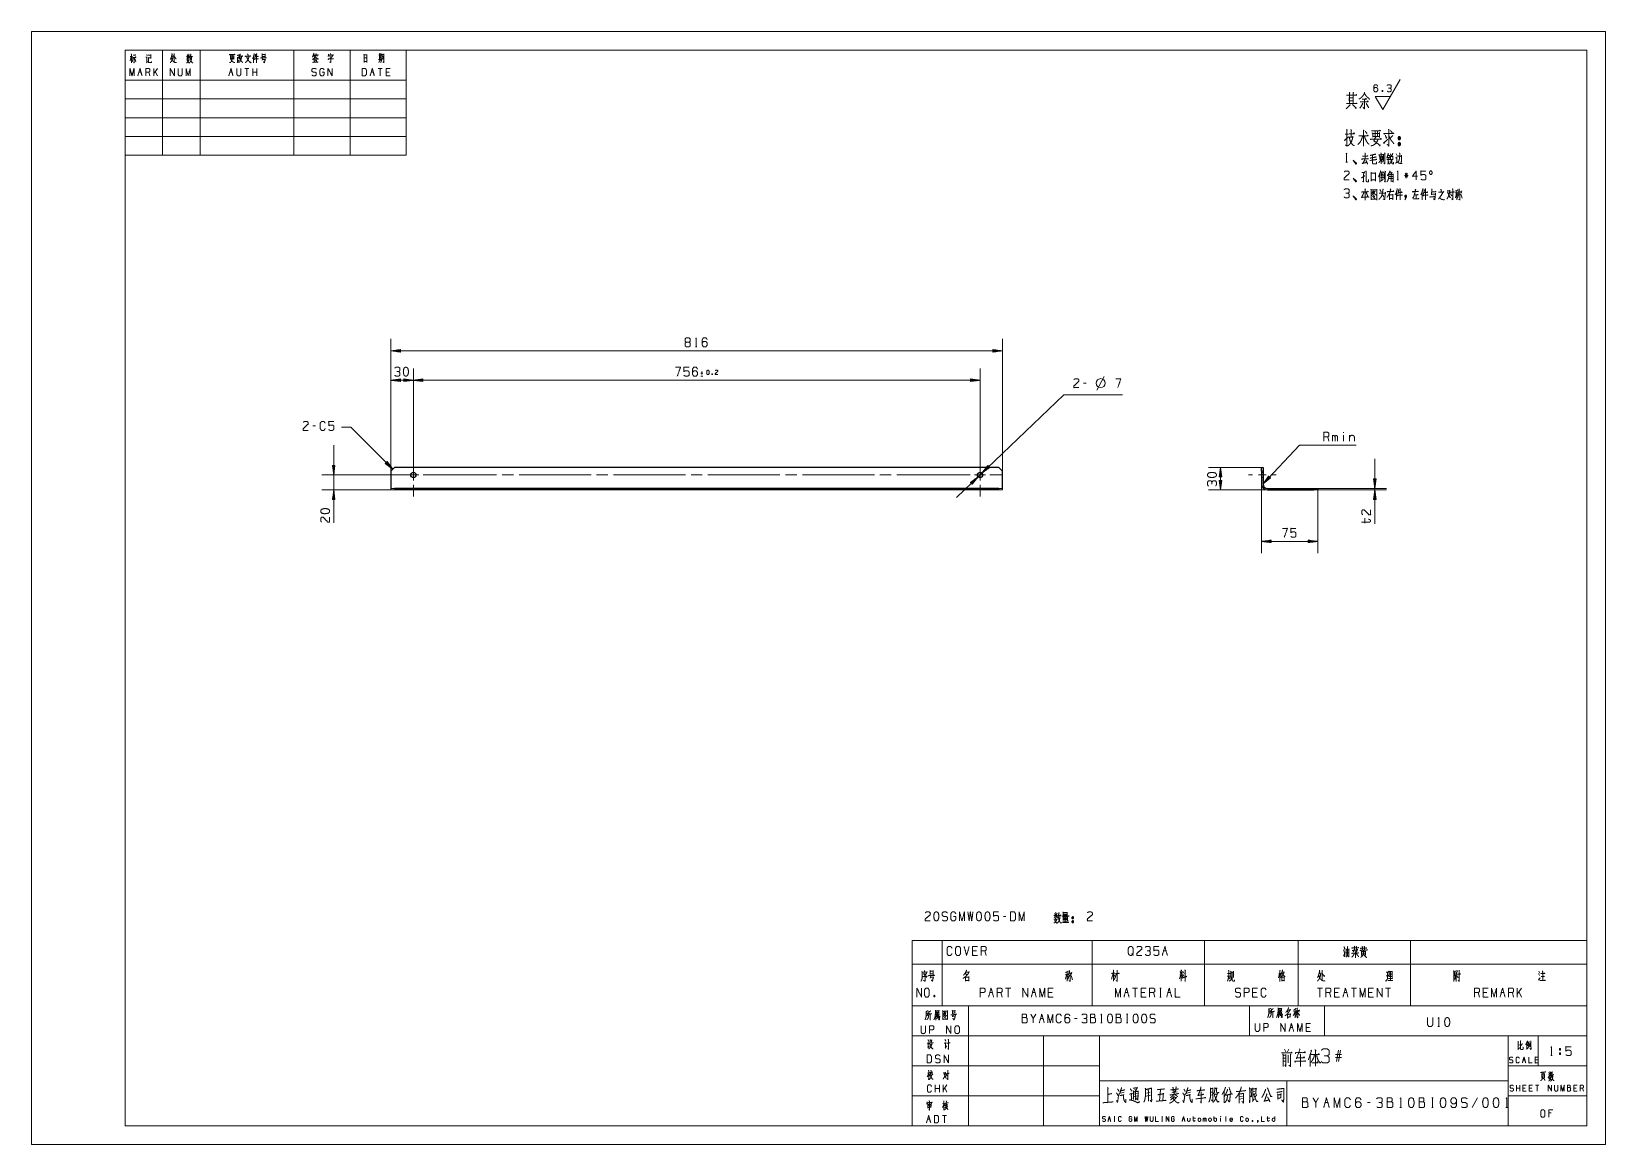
# Model space of a CAD drawing. Header units: millimetres. Extents: x 0 to 420, y 0 to 297.
import ezdxf

# ---------------------------------------------------------------- set-up
doc = ezdxf.new("R2010")
doc.units = ezdxf.units.MM
doc.layers.add('101', color=7, linetype='Continuous', true_color=0xffffff)

msp = doc.modelspace()

# ---------------------------------------------------------------- linework, layer by layer
at = {"layer": '101', "color": 133, "linetype": 'Continuous', "lineweight": 18}
for p, q in [((420, 297), (0, 297)), ((0, 297), (0, 0)), ((420, 0), (420, 297)), ((25, 292), (25, 5)), ((25, 292), (100, 292)), ((25, 292), (100, 292)), ((415, 292), (25, 292)), ((25, 292), (100, 292)), ((25, 292), (25, 264)), ((35, 292), (35, 264)), ((45, 292), (45, 264)), ((70, 292), (70, 264)), ((85, 292), (85, 264)), ((100, 292), (100, 264)), ((415, 5), (415, 292)), ((25, 284), (100, 284)), ((25, 279), (100, 279)), ((25, 274), (100, 274)), ((25, 269), (100, 269)), ((25, 264), (100, 264)), ((235, 37), (235, 5)), ((235, 37), (415, 37)), ((250, 37), (250, 5)), ((325, 37), (325, 29)), ((345, 37), (345, 29)), ((235, 29), (415, 29)), ((270, 29), (270, 5)), ((285, 29), (285, 5)), ((394, 29), (394, 5)), ((402, 29), (402, 21)), ((235, 21), (285, 21)), ((394, 21), (415, 21)), ((285, 17), (394, 17)), ((335, 17), (335, 5)), ((235, 13), (285, 13)), ((394, 13), (415, 13)), ((25, 5), (415, 5)), ((235, 5), (415, 5)), ((0, 0), (420, 0))]:
    msp.add_line(p, q, dxfattribs=at)
at = {"layer": '101', "color": 72, "linetype": 'Continuous', "lineweight": 18}
for p, q in [((26.57, 290.3), (26.35, 289.18)), ((26.36, 290.36), (26.98, 290.36)), ((26.69, 290.14), (26.91, 289.66)), ((30.74, 290.88), (30.87, 290.49)), ((31.13, 290.07), (31.22, 289.97)), ((37.42, 290.41), (37.77, 290.41)), ((41.69, 290.2), (41.43, 289.78)), ((41.53, 290.78), (41.66, 290.49)), ((41.88, 290.18), (42.11, 289.91)), ((42.14, 290.82), (41.95, 290.49)), ((53.11, 290.49), (53.99, 290.49)), ((53.11, 290.14), (53.98, 290.14)), ((54.01, 290.63), (54.01, 289.56)), ((55, 290.16), (55, 288.89)), ((55.02, 290.01), (55.35, 290.01)), ((55.4, 290.82), (55.37, 289.89)), ((59.27, 290.28), (59.27, 288.65)), ((61.56, 290.86), (62.32, 290.86)), ((61.56, 290.28), (62.32, 290.28)), ((61.73, 289.91), (61.56, 289.33)), ((62.33, 291.05), (62.33, 290.09)), ((76.04, 290.67), (76.21, 290.34)), ((92.86, 289.95), (93.25, 289.95)), ((93.22, 291.13), (93.33, 290.98)), ((27.11, 289.78), (26.88, 288.91)), ((27.56, 289.76), (27.87, 288.87)), ((28.66, 286.17), (29.22, 286.17)), ((30.65, 288.62), (30.93, 289.08)), ((31.62, 285.18), (31.34, 286.17)), ((32.63, 285.18), (32.63, 287.14)), ((33.59, 287.14), (32.63, 285.78)), ((33.59, 285.18), (33.04, 286.36)), ((41.4, 289.47), (42.16, 289.47)), ((52.94, 286.17), (53.49, 286.17)), ((53.1, 289.76), (53.98, 289.76)), ((58.02, 287.14), (56.9, 287.14)), ((57.46, 287.14), (57.46, 285.18)), ((59.02, 285.18), (59.02, 287.14)), ((60.14, 286.17), (59.02, 286.17)), ((60.14, 285.18), (60.14, 287.14)), ((61.6, 289.56), (62.33, 289.56)), ((75.31, 289.52), (75.48, 289.02)), ((75.35, 289.72), (76.07, 289.72)), ((75.6, 289.62), (75.76, 289.2)), ((76.13, 289.56), (75.92, 288.89)), ((90.65, 286.17), (91.2, 286.17)), ((93.6, 287.14), (92.49, 287.14)), ((92.92, 289.33), (92.65, 288.71)), ((93.05, 287.14), (93.05, 285.18)), ((93.18, 289.37), (93.28, 289.04)), ((93.75, 288.94), (94, 288.69)), ((95.45, 286.17), (94.61, 286.17)), ((350.5, 269.6), (351.4, 269.6)), ((351.4, 268.81), (352.54, 268.81)), ((361.07, 264.61), (361.22, 264.46)), ((350.71, 262.16), (351.14, 262.16)), ((359.78, 263.56), (360.46, 263.58)), ((360.14, 262.93), (360.46, 262.16)), ((360.74, 264.26), (360.88, 264.11)), ((360.79, 264.16), (360.79, 262.28)), ((363.97, 263.31), (364.28, 263.31)), ((364.11, 264.38), (364.32, 263.98)), ((359.78, 259), (359.78, 256.82)), ((359.98, 257.1), (360.63, 257.52)), ((360.35, 258.62), (360.35, 257.35)), ((360.47, 259.05), (360.65, 258.55)), ((361.11, 259.72), (361.36, 259.65)), ((362.18, 257.77), (363.3, 257.77)), ((362.22, 258.32), (363.32, 258.32)), ((362.33, 259.3), (363.01, 259.3)), ((363.1, 259.5), (362.77, 259.02)), ((364.37, 257.4), (364.8, 257.4)), ((367.36, 258.6), (366.35, 258.6)), ((366.52, 259.07), (367.2, 258.12)), ((367.18, 259.07), (366.52, 258.12)), ((366.84, 257.87), (366.84, 259.3)), ((355.74, 254.98), (355.92, 254.83)), ((355.83, 254.88), (355.83, 252.01)), ((364.21, 254.03), (364.21, 252.06)), ((371.04, 254.03), (371.04, 252.06)), ((377.75, 254.48), (378.42, 254.48)), ((379.87, 253.91), (380.63, 253.91)), ((380.2, 253.86), (379.94, 252.63)), ((380.34, 254.58), (380.34, 252.06)), ((380.38, 253.68), (380.59, 253.21)), ((380.86, 253.63), (380.54, 252.51)), ((380.77, 254.18), (381.54, 254.18)), ((380.78, 253.68), (380.93, 253.46)), ((381.37, 253.58), (381.77, 252.48)), ((381.62, 254.48), (381.44, 253.86)), ((177.15, 212.88), (177.58, 212.88)), ((179.17, 205.83), (178.61, 205.83)), ((178.89, 206.23), (178.89, 205.43)), ((178.61, 205.05), (179.17, 205.05)), ((181.6, 205.66), (181.68, 205.45)), ((281.42, 203.16), (280.75, 203.16)), ((284.26, 201.32), (286.26, 204.97)), ((75.78, 191.77), (75.11, 191.77)), ((347.15, 187.66), (347.15, 189.24)), ((350.09, 189.24), (350.09, 187.66)), ((351.7, 189.24), (351.7, 187.66)), ((346.21, 187.66), (345.88, 188.86)), ((96.9, 180.66), (95.9, 179.66)), ((95.9, 179.66), (96.9, 180.66)), ((259.1, 179.66), (258.1, 180.66)), ((258.1, 180.66), (259.1, 179.66)), ((95.9, 174.66), (95.9, 175.06)), ((95.9, 175.06), (96.9, 175.06)), ((96.9, 174.66), (95.9, 174.66)), ((96.9, 175.06), (96.9, 174.66)), ((258.1, 175.06), (259.1, 175.06)), ((258.1, 174.66), (258.1, 175.06)), ((259.1, 174.66), (258.1, 174.66)), ((259.1, 175.06), (259.1, 174.66)), ((355.76, 165.76), (355.76, 167.09)), ((259.99, 60.88), (259.32, 60.88)), ((272.82, 60.11), (273.73, 60.11)), ((273.17, 60.98), (272.85, 60.48)), ((272.97, 61.68), (273.13, 61.33)), ((273.4, 60.96), (273.68, 60.63)), ((273.72, 61.73), (273.49, 61.33)), ((235, 54.46), (243, 54.46)), ((235, 54.46), (235, 48.11)), ((243, 54.46), (283, 54.46)), ((243, 54.46), (243, 48.11)), ((252.14, 51.68), (251.13, 51.68)), ((254.75, 50.48), (254.41, 51.68)), ((283, 54.46), (283, 48.11)), ((283, 54.46), (313, 54.46)), ((302.09, 51.68), (302.76, 51.68)), ((313, 54.46), (338, 54.46)), ((313, 54.46), (313, 48.11)), ((338, 54.46), (338, 48.11)), ((338, 54.46), (368, 54.46)), ((352.63, 51.7), (352.82, 51.38)), ((353.14, 51.75), (353.28, 51.43)), ((353.3, 51.3), (353.3, 49.83)), ((353.72, 51.75), (353.49, 51.35)), ((368, 54.46), (368, 48.11)), ((368, 54.46), (415, 54.46)), ((415, 54.46), (415, 48.11)), ((235, 48.11), (235, 37)), ((235, 48.11), (243, 48.11)), ((239.76, 46.22), (240.58, 46.22)), ((240.59, 46.45), (240.59, 45.3)), ((243, 48.11), (283, 48.11)), ((243, 48.11), (243, 37)), ((283, 48.11), (313, 48.11)), ((283, 48.11), (283, 37)), ((307.33, 46.2), (307.61, 45.62)), ((313, 48.11), (313, 37)), ((313, 48.11), (338, 48.11)), ((320.7, 46.25), (320.7, 44.55)), ((338, 48.11), (338, 37)), ((338, 48.11), (368, 48.11)), ((354.06, 50.13), (354.22, 50.13)), ((368, 48.11), (415, 48.11)), ((368, 48.11), (368, 37)), ((380.84, 46.45), (381.02, 46.3)), ((402.21, 46.3), (402.51, 45.75)), ((415, 48.11), (415, 37)), ((239.76, 45.53), (240.58, 45.53)), ((239.95, 45.08), (239.76, 44.38)), ((239.81, 44.65), (240.59, 44.65)), ((249.23, 45.65), (249.55, 45.17)), ((275.88, 45.4), (276.64, 45.4)), ((276.21, 45.35), (275.95, 44.13)), ((276.35, 46.08), (276.35, 43.55)), ((276.39, 45.17), (276.6, 44.7)), ((276.87, 45.12), (276.55, 44)), ((276.78, 45.68), (277.56, 45.68)), ((276.8, 45.17), (276.94, 44.95)), ((277.38, 45.08), (277.79, 43.98)), ((277.63, 45.98), (277.45, 45.35)), ((288.6, 45.62), (288.21, 44.08)), ((288.74, 45.35), (289.04, 44.9)), ((306.72, 45.25), (306.32, 44.17)), ((306.37, 45.25), (307.18, 45.25)), ((306.49, 46.18), (306.62, 45.6)), ((306.87, 45.25), (307.18, 44.77)), ((307.15, 46.18), (306.94, 45.53)), ((307.31, 45.37), (307.52, 44.92)), ((319.06, 44.95), (319.87, 44.95)), ((319.15, 45.65), (319.82, 45.65)), ((320.1, 46.03), (320.7, 46.03)), ((333.02, 45.6), (332.74, 44.45)), ((343.6, 45.68), (344.03, 45.68)), ((361.81, 45.95), (361.81, 44.13)), ((362.25, 45.48), (363.03, 45.48)), ((379.52, 46.1), (379.87, 46.1)), ((380.17, 45.6), (380.17, 43.53)), ((402.12, 45.6), (402.42, 45.12)), ((240.85, 39.81), (240.99, 39.39)), ((255.72, 40.56), (256.39, 40.56)), ((259, 39.36), (258.67, 40.56)), ((261.28, 41.74), (259.94, 41.74)), ((260.61, 41.74), (260.61, 39.36)), ((267.1, 40.56), (267.77, 40.56)), ((272.33, 40.56), (271.32, 40.56)), ((291.86, 40.56), (292.53, 40.56)), ((295.14, 41.74), (293.8, 41.74)), ((294.47, 41.74), (294.47, 39.36)), ((297.08, 40.56), (296.08, 40.56)), ((299.7, 39.36), (299.36, 40.56)), ((301.12, 41.74), (301.46, 41.74)), ((301.12, 39.36), (301.46, 39.36)), ((301.3, 41.74), (301.3, 39.36)), ((303.24, 40.56), (303.91, 40.56)), ((326.85, 40.56), (325.84, 40.56)), ((344.45, 41.74), (343.11, 41.74)), ((343.78, 41.74), (343.78, 39.36)), ((346.73, 39.36), (346.39, 40.56)), ((348.67, 40.56), (347.66, 40.56)), ((350.27, 40.56), (350.94, 40.56)), ((353.56, 41.74), (352.21, 41.74)), ((352.88, 41.74), (352.88, 39.36)), ((357.77, 40.56), (356.76, 40.56)), ((362.66, 41.74), (361.32, 41.74)), ((361.99, 41.74), (361.99, 39.36)), ((386.37, 39.36), (386.04, 40.56)), ((388.31, 40.56), (387.31, 40.56)), ((392.19, 40.56), (392.87, 40.56)), ((395.48, 39.36), (395.14, 40.56)), ((396.41, 39.36), (396.41, 41.74)), ((397.58, 41.74), (396.41, 40.09)), ((397.58, 39.36), (396.91, 40.79)), ((235, 37), (243, 37)), ((241.5, 33.66), (242.04, 33.81)), ((241.79, 35.05), (241.78, 33.74)), ((243, 37), (283, 37)), ((267.97, 34.81), (267.3, 33.64)), ((269.24, 33.64), (269.91, 33.64)), ((279.02, 33.64), (278.35, 33.64)), ((283, 37), (313, 37)), ((292.17, 34.81), (292.5, 34.81)), ((292.34, 34.81), (292.34, 32.44)), ((313, 37), (338, 37)), ((332.92, 34.28), (333.47, 34.43)), ((333.22, 35.67), (333.2, 34.36)), ((336.72, 35.38), (337.43, 35.58)), ((338, 37), (368, 37)), ((368, 37), (415, 37)), ((285.3, 32.44), (285.72, 32.44)), ((292.17, 32.44), (292.5, 32.44)), ((335.89, 31.26), (336.48, 31.26)), ((341.01, 31.26), (340.12, 31.26)), ((375.28, 31.47), (375.7, 31.47)), ((334.32, 25.42), (334.7, 24.71)), ((335.51, 25.42), (335.18, 24.71)), ((396.78, 26.5), (397.1, 26.62)), ((334.45, 21.28), (334.73, 20.85)), ((339.99, 22.15), (339.85, 22.43)), ((341.15, 23.76), (341.15, 20.85)), ((343.13, 22.07), (342.99, 21.76)), ((349.57, 24), (347.99, 24)), ((349.57, 23.25), (347.99, 23.25)), ((348.24, 22.11), (348.77, 25.14)), ((349.32, 25.14), (348.79, 22.11)), ((398.04, 22.56), (398.48, 22.56)), ((401.88, 22.56), (401.21, 22.56)), ((405.37, 23.74), (405.8, 23.74)), ((407.69, 24.46), (408.02, 24.46)), ((407.69, 24.46), (407.69, 23.99)), ((239.62, 19.15), (239.06, 19.01)), ((239.43, 18.9), (239.63, 18.63)), ((404.78, 18.63), (405.57, 18.79)), ((405.68, 18.57), (406.23, 18.69)), ((241.17, 13.94), (241.17, 15.91)), ((242.28, 14.94), (241.17, 14.94)), ((242.28, 13.94), (242.28, 15.91)), ((243.29, 13.94), (243.29, 15.91)), ((244.25, 15.91), (243.29, 14.54)), ((244.25, 13.94), (243.7, 15.12)), ((290.64, 13.69), (291.54, 13.94)), ((294.25, 13.42), (295.03, 13.59)), ((294.25, 12.8), (295.08, 13)), ((297.47, 12.9), (298.59, 13.18)), ((298.54, 14.01), (297.49, 13.73)), ((301.25, 14.63), (300.98, 11.62)), ((304.3, 13.8), (305.66, 14.04)), ((308.32, 13.69), (309.22, 13.94)), ((315.02, 14.01), (314.63, 13.94)), ((315, 13.25), (314.63, 13.14)), ((323.17, 12.9), (322.32, 12.8)), ((323.85, 14.45), (323.66, 14.35)), ((326.44, 14.25), (325.93, 14.18)), ((396.24, 14.25), (396.24, 15.82)), ((397.13, 15.04), (396.24, 15.04)), ((397.13, 14.25), (397.13, 15.82)), ((398.6, 15.04), (397.94, 15.04)), ((400.3, 15.04), (399.63, 15.04)), ((402.22, 15.82), (401.33, 15.82)), ((401.78, 15.82), (401.78, 14.25)), ((412.18, 15.04), (411.51, 15.04)), ((414.1, 14.25), (413.88, 15.04)), ((239.32, 10.28), (239.85, 10.36)), ((243.7, 10.96), (243.12, 10.84)), ((243.49, 10.67), (243.68, 10.43)), ((322.32, 12.14), (323.17, 12.25)), ((343.45, 12.47), (342.71, 11.17)), ((345.17, 11.17), (345.91, 11.17)), ((357.23, 11.17), (356.49, 11.17)), ((365.11, 9.85), (365.58, 9.85)), ((373.63, 12.47), (374, 12.47)), ((373.63, 9.85), (374, 9.85)), ((373.83, 12.47), (373.83, 9.85)), ((385.88, 12.47), (384.4, 9.85)), ((393.39, 9.85), (393.86, 9.85)), ((405.52, 8.46), (404.84, 8.46)), ((239.1, 6.79), (239.66, 6.79)), ((244.18, 7.77), (243.07, 7.77)), ((243.62, 7.77), (243.62, 5.8)), ((287.41, 6.84), (287.78, 6.84)), ((288.91, 7.48), (289.1, 7.48)), ((288.91, 6.17), (289.1, 6.17)), ((289.01, 7.48), (289.01, 6.17)), ((301.64, 7.48), (301.83, 7.48)), ((301.64, 6.17), (301.83, 6.17)), ((301.74, 7.48), (301.74, 6.17)), ((307.21, 6.84), (307.58, 6.84)), ((309.85, 7.04), (310.59, 7.04)), ((312.68, 6.17), (312.68, 7.04)), ((315.51, 6.52), (315.51, 7.48)), ((317.3, 7.04), (317.3, 6.17)), ((318.71, 7.5), (318.71, 6.17)), ((329.66, 7.04), (330.39, 7.04))]:
    msp.add_line(p, q, dxfattribs=at)
at = {"layer": '101', "color": 43, "linetype": 'Continuous', "lineweight": 18}
for p, q in [((360.59, 276.18), (365.2, 284.18)), ((358.57, 279.68), (362.6, 279.68)), ((360.59, 276.18), (358.57, 279.68)), ((360.41, 281.27), (360.53, 280.94))]:
    msp.add_line(p, q, dxfattribs=at)
at = {"layer": '101', "color": 22, "linetype": 'Continuous', "lineweight": 18}
for p, q in [((95.9, 179.66), (95.9, 214.96)), ((259.1, 179.66), (259.1, 214.96)), ((98.44, 212.12), (95.9, 211.78)), ((95.9, 211.78), (98.44, 211.45)), ((95.9, 211.78), (259.1, 211.78)), ((98.44, 211.81), (96.09, 211.81)), ((98.44, 211.76), (96.09, 211.76)), ((98.44, 211.86), (96.48, 211.86)), ((98.44, 211.71), (96.48, 211.71)), ((98.44, 211.91), (96.86, 211.91)), ((98.44, 211.66), (96.86, 211.66)), ((98.44, 211.96), (97.25, 211.96)), ((98.44, 211.61), (97.25, 211.61)), ((98.44, 212.01), (97.63, 212.01)), ((98.44, 211.56), (97.63, 211.56)), ((98.44, 212.06), (98.02, 212.06)), ((98.44, 211.51), (98.02, 211.51)), ((98.44, 212.11), (98.41, 212.11)), ((98.44, 212.11), (98.41, 212.11)), ((98.44, 211.45), (98.41, 211.45)), ((98.44, 211.45), (98.41, 211.45)), ((98.44, 211.45), (98.44, 212.12)), ((256.56, 212.12), (256.56, 211.45)), ((259.1, 211.78), (256.56, 212.12)), ((256.56, 212.11), (256.59, 212.11)), ((256.56, 212.11), (256.59, 212.11)), ((256.56, 212.06), (256.98, 212.06)), ((256.56, 212.01), (257.36, 212.01)), ((256.56, 211.96), (257.75, 211.96)), ((256.56, 211.91), (258.13, 211.91)), ((256.56, 211.86), (258.52, 211.86)), ((256.56, 211.81), (258.91, 211.81)), ((256.56, 211.45), (259.1, 211.78)), ((256.56, 211.76), (258.91, 211.76)), ((256.56, 211.71), (258.52, 211.71)), ((256.56, 211.66), (258.13, 211.66)), ((256.56, 211.61), (257.75, 211.61)), ((256.56, 211.56), (257.36, 211.56)), ((256.56, 211.51), (256.98, 211.51)), ((256.56, 211.45), (256.59, 211.45)), ((256.56, 211.45), (256.59, 211.45)), ((95.9, 179.66), (95.9, 207.11)), ((101.9, 178.66), (101.9, 207.11)), ((101.9, 178.66), (101.9, 207.11)), ((253.1, 178.66), (253.1, 207.11)), ((98.44, 204.27), (95.9, 203.93)), ((95.9, 203.93), (98.44, 203.6)), ((101.9, 203.93), (95.9, 203.93)), ((98.44, 203.96), (96.09, 203.96)), ((98.44, 203.91), (96.09, 203.91)), ((98.44, 204.01), (96.48, 204.01)), ((98.44, 203.86), (96.48, 203.86)), ((98.44, 204.06), (96.86, 204.06)), ((98.44, 203.81), (96.86, 203.81)), ((98.44, 204.11), (97.25, 204.11)), ((98.44, 203.76), (97.25, 203.76)), ((98.44, 204.16), (97.63, 204.16)), ((98.44, 203.71), (97.63, 203.71)), ((98.44, 204.21), (98.02, 204.21)), ((98.44, 203.65), (98.02, 203.65)), ((98.44, 204.26), (98.41, 204.26)), ((98.44, 204.26), (98.41, 204.26)), ((98.44, 203.6), (98.41, 203.6)), ((98.44, 203.6), (98.41, 203.6)), ((98.44, 203.6), (98.44, 204.27)), ((99.36, 204.27), (99.36, 203.6)), ((101.9, 203.93), (99.36, 204.27)), ((99.36, 204.26), (99.39, 204.26)), ((99.36, 204.26), (99.39, 204.26)), ((99.36, 204.21), (99.78, 204.21)), ((99.36, 204.16), (100.16, 204.16)), ((99.36, 204.11), (100.55, 204.11)), ((99.36, 204.06), (100.93, 204.06)), ((99.36, 204.01), (101.32, 204.01)), ((99.36, 203.96), (101.71, 203.96)), ((99.36, 203.6), (101.9, 203.93)), ((99.36, 203.91), (101.71, 203.91)), ((99.36, 203.86), (101.32, 203.86)), ((99.36, 203.81), (100.93, 203.81)), ((99.36, 203.76), (100.55, 203.76)), ((99.36, 203.71), (100.16, 203.71)), ((99.36, 203.65), (99.78, 203.65)), ((99.36, 203.6), (99.39, 203.6)), ((99.36, 203.6), (99.39, 203.6)), ((104.44, 204.27), (101.9, 203.93)), ((101.9, 203.93), (253.1, 203.93)), ((101.9, 203.93), (104.44, 203.6)), ((104.44, 203.96), (102.09, 203.96)), ((104.44, 203.91), (102.09, 203.91)), ((104.44, 204.01), (102.48, 204.01)), ((104.44, 203.86), (102.48, 203.86)), ((104.44, 204.06), (102.86, 204.06)), ((104.44, 203.81), (102.86, 203.81)), ((104.44, 204.11), (103.25, 204.11)), ((104.44, 203.76), (103.25, 203.76)), ((104.44, 204.16), (103.63, 204.16)), ((104.44, 203.71), (103.63, 203.71)), ((104.44, 204.21), (104.02, 204.21)), ((104.44, 203.65), (104.02, 203.65)), ((104.44, 204.26), (104.41, 204.26)), ((104.44, 204.26), (104.41, 204.26)), ((104.44, 203.6), (104.41, 203.6)), ((104.44, 203.6), (104.41, 203.6)), ((104.44, 203.6), (104.44, 204.27)), ((253.1, 203.93), (250.56, 204.27)), ((250.56, 204.27), (250.56, 203.6)), ((250.56, 204.26), (250.59, 204.26)), ((250.56, 204.26), (250.59, 204.26)), ((250.56, 204.21), (250.98, 204.21)), ((250.56, 204.16), (251.36, 204.16)), ((250.56, 204.11), (251.75, 204.11)), ((250.56, 204.06), (252.13, 204.06)), ((250.56, 204.01), (252.52, 204.01)), ((250.56, 203.96), (252.91, 203.96)), ((250.56, 203.6), (253.1, 203.93)), ((250.56, 203.91), (252.91, 203.91)), ((250.56, 203.86), (252.52, 203.86)), ((250.56, 203.81), (252.13, 203.81)), ((250.56, 203.76), (251.75, 203.76)), ((250.56, 203.71), (251.36, 203.71)), ((250.56, 203.65), (250.98, 203.65)), ((250.56, 203.6), (250.59, 203.6)), ((250.56, 203.6), (250.59, 203.6)), ((246.86, 172.68), (275.42, 200.07)), ((275.42, 200.07), (291.14, 200.07)), ((85.24, 191.38), (82.7, 191.38)), ((85.24, 191.38), (96.43, 180.19)), ((80.64, 165.89), (80.64, 186.6)), ((338.34, 186.57), (328.61, 176.26)), ((344.69, 186.57), (338.34, 186.57)), ((344.69, 186.57), (353.48, 186.57)), ((80.31, 181.2), (80.64, 178.66)), ((80.31, 181.2), (80.31, 181.17)), ((80.31, 181.2), (80.31, 181.17)), ((80.98, 181.2), (80.31, 181.2)), ((80.36, 181.2), (80.36, 180.79)), ((80.42, 181.2), (80.42, 180.4)), ((80.47, 181.2), (80.47, 180.01)), ((80.52, 181.2), (80.52, 179.63)), ((80.57, 181.2), (80.57, 179.24)), ((80.62, 181.2), (80.62, 178.86)), ((80.64, 178.66), (80.98, 181.2)), ((80.67, 181.2), (80.67, 178.86)), ((80.72, 181.2), (80.72, 179.24)), ((80.77, 181.2), (80.77, 179.63)), ((80.82, 181.2), (80.82, 180.01)), ((80.87, 181.2), (80.87, 180.4)), ((80.92, 181.2), (80.92, 180.79)), ((80.97, 181.2), (80.97, 181.17)), ((80.97, 181.2), (80.97, 181.17)), ((94.87, 182.22), (94.39, 181.75)), ((94.39, 181.75), (96.43, 180.19)), ((94.4, 181.75), (94.42, 181.73)), ((94.4, 181.75), (94.42, 181.73)), ((94.43, 181.79), (94.73, 181.5)), ((94.47, 181.83), (95.04, 181.26)), ((94.51, 181.86), (95.35, 181.02)), ((94.54, 181.9), (95.66, 180.78)), ((94.58, 181.93), (95.96, 180.55)), ((94.61, 181.97), (96.27, 180.31)), ((94.65, 182.01), (96.31, 180.35)), ((94.68, 182.04), (96.07, 180.66)), ((94.72, 182.08), (95.83, 180.96)), ((94.76, 182.11), (95.6, 181.27)), ((94.79, 182.15), (95.36, 181.58)), ((94.83, 182.19), (95.12, 181.89)), ((94.86, 182.22), (94.89, 182.2)), ((94.86, 182.22), (94.89, 182.2)), ((96.43, 180.19), (94.87, 182.22)), ((255.21, 181.15), (253.6, 179.15)), ((253.6, 179.15), (255.67, 180.66)), ((255.42, 180.92), (253.72, 179.3)), ((255.45, 180.89), (253.76, 179.26)), ((255.38, 180.96), (253.97, 179.6)), ((255.49, 180.85), (254.07, 179.49)), ((255.35, 181), (254.21, 179.91)), ((255.52, 180.81), (254.39, 179.72)), ((255.31, 181.03), (254.45, 180.21)), ((255.28, 181.07), (254.7, 180.51)), ((255.56, 180.78), (254.7, 179.95)), ((255.24, 181.11), (254.94, 180.82)), ((255.59, 180.74), (255.01, 180.18)), ((255.21, 181.14), (255.18, 181.12)), ((255.21, 181.14), (255.18, 181.12)), ((255.67, 180.66), (255.21, 181.15)), ((255.63, 180.7), (255.33, 180.42)), ((255.67, 180.67), (255.64, 180.65)), ((255.67, 180.67), (255.64, 180.65)), ((328.21, 180.66), (314.1, 180.66)), ((317.28, 180.66), (316.94, 178.12)), ((317.61, 178.12), (317.28, 180.66)), ((317.28, 180.66), (317.28, 174.66)), ((358.43, 183), (358.43, 165.59)), ((101.9, 178.66), (77.47, 178.66)), ((252.59, 178.18), (250.53, 176.66)), ((250.53, 176.66), (250.55, 176.68)), ((250.53, 176.66), (250.55, 176.68)), ((250.53, 176.66), (250.99, 176.18)), ((250.57, 176.62), (250.87, 176.91)), ((250.6, 176.59), (251.18, 177.14)), ((250.64, 176.55), (251.5, 177.37)), ((250.67, 176.51), (251.81, 177.6)), ((250.71, 176.48), (252.12, 177.83)), ((250.74, 176.44), (252.44, 178.06)), ((250.78, 176.4), (252.47, 178.03)), ((250.81, 176.37), (252.23, 177.72)), ((250.85, 176.33), (251.98, 177.42)), ((250.88, 176.29), (251.74, 177.12)), ((250.92, 176.26), (251.5, 176.81)), ((250.95, 176.22), (251.25, 176.51)), ((250.99, 176.18), (252.59, 178.18)), ((316.94, 178.12), (317.61, 178.12)), ((316.94, 177.2), (317.28, 174.66)), ((317.61, 177.2), (316.94, 177.2)), ((316.95, 178.12), (316.95, 178.16)), ((316.95, 178.12), (316.95, 178.16)), ((316.95, 177.2), (316.95, 177.17)), ((316.95, 177.2), (316.95, 177.17)), ((317, 178.12), (317, 178.54)), ((317, 177.2), (317, 176.79)), ((317.05, 178.12), (317.05, 178.93)), ((317.05, 177.2), (317.05, 176.4)), ((317.1, 178.12), (317.1, 179.31)), ((317.1, 177.2), (317.1, 176.01)), ((317.15, 178.12), (317.15, 179.7)), ((317.15, 177.2), (317.15, 175.63)), ((317.2, 178.12), (317.2, 180.08)), ((317.2, 177.2), (317.2, 175.24)), ((317.25, 178.12), (317.25, 180.47)), ((317.25, 177.2), (317.25, 174.86)), ((317.28, 174.66), (317.61, 177.2)), ((317.3, 178.12), (317.3, 180.47)), ((317.3, 177.2), (317.3, 174.86)), ((317.35, 178.12), (317.35, 180.08)), ((317.35, 177.2), (317.35, 175.24)), ((317.4, 178.12), (317.4, 179.7)), ((317.4, 177.2), (317.4, 175.63)), ((317.45, 178.12), (317.45, 179.31)), ((317.45, 177.2), (317.45, 176.01)), ((317.51, 178.12), (317.51, 178.93)), ((317.51, 177.2), (317.51, 176.4)), ((317.56, 178.12), (317.56, 178.54)), ((317.56, 177.2), (317.56, 176.79)), ((317.61, 178.12), (317.61, 178.16)), ((317.61, 178.12), (317.61, 178.16)), ((317.61, 177.2), (317.61, 177.17)), ((317.61, 177.2), (317.61, 177.17)), ((330.11, 178.34), (328.61, 176.26)), ((328.61, 176.26), (330.6, 177.88)), ((330.34, 178.13), (328.73, 176.42)), ((330.38, 178.09), (328.76, 176.39)), ((330.3, 178.16), (328.96, 176.74)), ((330.41, 178.06), (329.07, 176.63)), ((330.26, 178.2), (329.18, 177.05)), ((330.45, 178.02), (329.37, 176.88)), ((330.23, 178.23), (329.41, 177.37)), ((330.19, 178.27), (329.64, 177.68)), ((330.49, 177.99), (329.67, 177.12)), ((330.15, 178.3), (329.87, 178)), ((330.52, 177.95), (329.97, 177.37)), ((330.12, 178.34), (330.1, 178.31)), ((330.12, 178.34), (330.1, 178.31)), ((330.6, 177.88), (330.11, 178.34)), ((330.56, 177.92), (330.27, 177.61)), ((330.6, 177.88), (330.58, 177.86)), ((330.6, 177.88), (330.58, 177.86)), ((358.09, 177.6), (358.43, 175.06)), ((358.76, 177.6), (358.09, 177.6)), ((358.1, 177.6), (358.1, 177.57)), ((358.1, 177.6), (358.1, 177.57)), ((358.15, 177.6), (358.15, 177.19)), ((358.2, 177.6), (358.2, 176.8)), ((358.25, 177.6), (358.25, 176.41)), ((358.3, 177.6), (358.3, 176.03)), ((358.35, 177.6), (358.35, 175.64)), ((358.4, 177.6), (358.4, 175.26)), ((358.43, 175.06), (358.76, 177.6)), ((358.45, 177.6), (358.45, 175.26)), ((358.5, 177.6), (358.5, 175.64)), ((358.55, 177.6), (358.55, 176.03)), ((358.6, 177.6), (358.6, 176.41)), ((358.66, 177.6), (358.66, 176.8)), ((358.71, 177.6), (358.71, 177.19)), ((358.76, 177.6), (358.76, 177.57)), ((358.76, 177.6), (358.76, 177.57)), ((96.9, 174.66), (77.47, 174.66)), ((80.64, 174.66), (80.31, 172.12)), ((80.36, 172.12), (80.36, 172.54)), ((80.42, 172.12), (80.42, 172.93)), ((80.47, 172.12), (80.47, 173.31)), ((80.52, 172.12), (80.52, 173.7)), ((80.57, 172.12), (80.57, 174.08)), ((80.62, 172.12), (80.62, 174.47)), ((80.98, 172.12), (80.64, 174.66)), ((80.67, 172.12), (80.67, 174.47)), ((80.72, 172.12), (80.72, 174.08)), ((80.77, 172.12), (80.77, 173.7)), ((80.82, 172.12), (80.82, 173.31)), ((80.87, 172.12), (80.87, 172.93)), ((80.92, 172.12), (80.92, 172.54)), ((250.99, 176.18), (251.01, 176.2)), ((250.99, 176.18), (251.01, 176.2)), ((329.81, 174.66), (314.1, 174.66)), ((328.21, 176.26), (328.21, 157.76)), ((343.21, 175.06), (361.6, 175.06)), ((343.21, 174.66), (343.21, 157.76)), ((343.21, 174.66), (361.6, 174.66)), ((358.43, 174.66), (358.09, 172.12)), ((358.15, 172.12), (358.15, 172.54)), ((358.2, 172.12), (358.2, 172.93)), ((358.25, 172.12), (358.25, 173.31)), ((358.3, 172.12), (358.3, 173.7)), ((358.35, 172.12), (358.35, 174.08)), ((358.4, 172.12), (358.4, 174.47)), ((358.76, 172.12), (358.43, 174.66)), ((358.45, 172.12), (358.45, 174.47)), ((358.5, 172.12), (358.5, 174.08)), ((358.55, 172.12), (358.55, 173.7)), ((358.6, 172.12), (358.6, 173.31)), ((358.66, 172.12), (358.66, 172.93)), ((358.71, 172.12), (358.71, 172.54)), ((80.31, 172.12), (80.31, 172.16)), ((80.31, 172.12), (80.31, 172.16)), ((80.31, 172.12), (80.98, 172.12)), ((80.97, 172.12), (80.97, 172.16)), ((80.97, 172.12), (80.97, 172.16)), ((358.09, 172.12), (358.76, 172.12)), ((358.1, 172.12), (358.1, 172.16)), ((358.1, 172.12), (358.1, 172.16)), ((358.76, 172.12), (358.76, 172.16)), ((358.76, 172.12), (358.76, 172.16)), ((330.75, 161.27), (328.21, 160.94)), ((328.21, 160.94), (330.75, 160.6)), ((328.21, 160.94), (343.21, 160.94)), ((330.75, 160.96), (328.41, 160.96)), ((330.75, 160.91), (328.41, 160.91)), ((330.75, 161.02), (328.79, 161.02)), ((330.75, 160.86), (328.79, 160.86)), ((330.75, 161.07), (329.18, 161.07)), ((330.75, 160.81), (329.18, 160.81)), ((330.75, 161.12), (329.56, 161.12)), ((330.75, 160.76), (329.56, 160.76)), ((330.75, 161.17), (329.95, 161.17)), ((330.75, 160.71), (329.95, 160.71)), ((330.75, 161.22), (330.34, 161.22)), ((330.75, 160.66), (330.34, 160.66)), ((330.75, 161.27), (330.72, 161.27)), ((330.75, 161.27), (330.72, 161.27)), ((330.75, 160.61), (330.72, 160.61)), ((330.75, 160.61), (330.72, 160.61)), ((330.75, 160.6), (330.75, 161.27)), ((340.67, 161.27), (340.67, 160.6)), ((343.21, 160.94), (340.67, 161.27)), ((340.67, 161.27), (340.71, 161.27)), ((340.67, 161.27), (340.71, 161.27)), ((340.67, 161.22), (341.09, 161.22)), ((340.67, 161.17), (341.48, 161.17)), ((340.67, 161.12), (341.86, 161.12)), ((340.67, 161.07), (342.25, 161.07)), ((340.67, 161.02), (342.63, 161.02)), ((340.67, 160.96), (343.02, 160.96)), ((340.67, 160.6), (343.21, 160.94)), ((340.67, 160.91), (343.02, 160.91)), ((340.67, 160.86), (342.63, 160.86)), ((340.67, 160.81), (342.25, 160.81)), ((340.67, 160.76), (341.86, 160.76)), ((340.67, 160.71), (341.48, 160.71)), ((340.67, 160.66), (341.09, 160.66)), ((340.67, 160.61), (340.71, 160.61)), ((340.67, 160.61), (340.71, 160.61))]:
    msp.add_line(p, q, dxfattribs=at)
at = {"layer": '101', "color": 72, "linetype": 'Continuous', "lineweight": 25}
for p, q in [((258.1, 180.66), (96.9, 180.66)), ((328.21, 179.66), (328.21, 180.66)), ((328.21, 180.66), (328.61, 180.66)), ((328.61, 180.66), (328.61, 179.66)), ((95.9, 179.66), (95.9, 176.26)), ((259.1, 176.26), (259.1, 179.66)), ((328.61, 179.66), (328.21, 179.66)), ((328.21, 179.66), (328.21, 176.26)), ((328.61, 179.66), (328.61, 176.26)), ((258.1, 175.06), (96.9, 175.06)), ((258.1, 174.66), (96.9, 174.66)), ((329.81, 175.06), (342.21, 175.06)), ((329.81, 174.66), (342.21, 174.66)), ((342.21, 174.66), (342.21, 175.06)), ((342.21, 175.06), (343.21, 175.06)), ((343.21, 174.66), (342.21, 174.66)), ((343.21, 175.06), (343.21, 174.66))]:
    msp.add_line(p, q, dxfattribs=at)
at = {"layer": '101', "color": 151, "linetype": 'Continuous', "lineweight": 18}
for p, q in [((101.9, 181.25), (101.9, 184.43)), ((101.9, 181.66), (101.9, 183.16)), ((253.1, 181.25), (253.1, 184.43)), ((253.1, 181.66), (253.1, 183.16)), ((99.31, 178.66), (96.13, 178.66)), ((98.9, 178.66), (97.4, 178.66)), ((100.4, 178.66), (103.4, 178.66)), ((100.89, 178.66), (102.9, 178.66)), ((101.9, 177.16), (101.9, 180.16)), ((101.9, 177.66), (101.9, 179.67)), ((104.49, 178.66), (107.66, 178.66)), ((104.9, 178.66), (124.1, 178.66)), ((125.6, 178.66), (128.6, 178.66)), ((130.1, 178.66), (149.3, 178.66)), ((150.8, 178.66), (153.8, 178.66)), ((155.3, 178.66), (174.5, 178.66)), ((176, 178.66), (179, 178.66)), ((180.5, 178.66), (199.7, 178.66)), ((201.2, 178.66), (204.2, 178.66)), ((205.7, 178.66), (224.9, 178.66)), ((226.4, 178.66), (229.4, 178.66)), ((230.9, 178.66), (250.1, 178.66)), ((250.51, 178.66), (247.33, 178.66)), ((251.6, 178.66), (254.6, 178.66)), ((252.09, 178.66), (254.1, 178.66)), ((253.1, 177.16), (253.1, 180.16)), ((253.1, 177.66), (253.1, 179.67)), ((255.69, 178.66), (258.86, 178.66)), ((256.1, 178.66), (257.6, 178.66)), ((324.74, 178.66), (325.82, 178.66)), ((331, 178.66), (332.09, 178.66)), ((101.9, 176.07), (101.9, 172.9)), ((101.9, 175.66), (101.9, 174.16)), ((253.1, 176.07), (253.1, 172.9)), ((253.1, 175.66), (253.1, 174.16))]:
    msp.add_line(p, q, dxfattribs=at)
at = {"layer": '101', "color": 53, "linetype": 'Continuous', "lineweight": 18}
for p, q in [((328.31, 179.36), (328.21, 179.36)), ((328.21, 177.96), (328.31, 177.96)), ((328.61, 179.36), (328.51, 179.36)), ((328.51, 177.96), (328.61, 177.96))]:
    msp.add_line(p, q, dxfattribs=at)
at = {"layer": '101', "color": 72, "linetype": 'Continuous', "lineweight": 18}
msp.add_circle((285.3, 203.16), 1.2, dxfattribs=at)
at = {"layer": '101', "color": 72, "linetype": 'Continuous', "lineweight": 25}
for centre in [(101.9, 178.66), (253.1, 178.66)]:
    msp.add_circle(centre, 0.7, dxfattribs=at)
for radius in [1.6, 1.2]:
    msp.add_arc((329.81, 176.26), radius, 180, 270, dxfattribs=at)
at = {"layer": '101', "color": 72, "linetype": 'Continuous', "lineweight": 18}
for points, knots in [([(26.57, 291.07), (26.67, 290.94), (26.67, 288.6)], [0, 0, 0.064393, 1, 1]), ([(26.92, 290.07), (27.87, 290.07), (27.81, 290.24), (27.74, 290.09)], [0, 0, 0.737857, 0.874089, 1, 1]), ([(27.1, 290.69), (27.73, 290.69), (27.68, 290.82), (27.64, 290.74)], [0, 0, 0.736257, 0.890366, 1, 1]), ([(27.36, 290.07), (27.36, 288.65), (27.2, 288.73)], [0, 0, 0.887515, 1, 1]), ([(30.55, 290.14), (30.8, 290.14), (30.8, 290.26), (30.8, 288.81)], [0, 0, 0.136549, 0.204721, 1, 1]), ([(31.28, 290.69), (31.21, 290.63), (31.15, 290.69), (31.88, 290.69), (31.88, 290.88), (31.88, 289.78), (31.88, 289.97), (31.22, 289.97), (31.22, 288.83), (31.24, 288.75), (31.35, 288.71), (32.04, 288.71), (32.04, 289.02)], [0, 0, 0.017819, 0.033666, 0.169515, 0.204099, 0.407776, 0.442364, 0.564628, 0.775991, 0.791603, 0.814658, 0.942357, 1, 1]), ([(37.8, 290.55), (37.71, 289.95), (37.65, 289.76), (37.62, 289.62), (37.53, 289.47), (37.46, 289.31), (37.42, 289.18), (37.31, 289.02), (37.23, 288.89), (37.04, 288.71)], [0, 0, 0.296659, 0.392137, 0.46442, 0.547267, 0.635799, 0.700206, 0.795426, 0.869797, 1, 1]), ([(37.46, 291.13), (37.53, 290.94), (37.46, 290.67), (37.43, 290.53), (37.37, 290.34), (37.31, 290.14), (37.26, 289.95), (37.21, 289.78), (37.14, 289.66), (37.05, 289.52)], [0, 0, 0.116545, 0.278927, 0.365002, 0.478708, 0.603961, 0.717668, 0.817418, 0.901357, 1, 1]), ([(37.31, 290.01), (37.37, 289.87), (37.42, 289.7), (37.45, 289.56), (37.59, 289.27), (37.67, 289.18), (37.87, 288.98), (37.99, 288.87), (38.13, 288.79), (38.34, 288.73), (38.53, 288.73), (38.68, 288.71)], [0, 0, 0.075191, 0.157626, 0.228751, 0.384956, 0.438117, 0.578248, 0.65344, 0.734339, 0.837348, 0.928887, 1, 1]), ([(38.05, 291.11), (38.1, 290.96), (38.1, 288.87)], [0, 0, 0.06955, 1, 1]), ([(38.08, 290.38), (38.56, 289.72), (38.56, 289.91)], [0, 0, 0.814818, 1, 1]), ([(41.73, 290.94), (41.86, 290.88), (41.81, 290.92), (41.81, 289.76), (41.81, 290.3), (41.4, 290.3), (42.22, 290.3)], [0, 0, 0.046318, 0.069123, 0.437816, 0.608997, 0.739331, 1, 1]), ([(42.73, 290.2), (42.73, 289.95), (42.7, 289.68), (42.63, 289.39), (42.51, 289.1), (42.38, 288.89), (42.23, 288.71), (42.03, 288.58)], [0, 0, 0.134106, 0.280228, 0.441583, 0.610314, 0.742762, 0.870657, 1, 1]), ([(42.46, 290.96), (42.6, 290.82), (42.55, 290.86), (42.22, 289.8)], [0, 0, 0.143537, 0.187773, 1, 1]), ([(42.38, 290.01), (42.42, 289.8), (42.46, 289.56), (42.55, 289.27), (42.67, 288.98), (42.8, 288.75), (42.99, 288.6), (43.04, 288.75)], [0, 0, 0.122124, 0.267694, 0.442444, 0.622807, 0.774615, 0.912625, 1, 1]), ([(42.44, 290.28), (42.93, 290.28), (42.9, 290.45), (42.85, 290.34)], [0, 0, 0.634119, 0.848445, 1, 1]), ([(52.91, 290.86), (52.88, 290.76), (52.79, 290.88), (54.27, 290.88), (54.2, 290.98), (54.14, 290.88)], [0, 0, 0.054227, 0.130909, 0.87613, 0.940043, 1, 1]), ([(53.57, 290.88), (53.57, 289.72), (53.52, 289.58), (53.51, 289.41), (53.45, 289.2), (53.38, 289.04), (53.29, 288.91), (53.16, 288.81), (53.03, 288.75), (52.82, 288.73)], [0, 0, 0.455623, 0.515134, 0.580482, 0.665033, 0.736192, 0.79598, 0.861823, 0.919058, 1, 1]), ([(53.01, 290.63), (53.1, 290.49), (53.1, 289.58)], [0, 0, 0.156848, 1, 1]), ([(55.06, 290.65), (54.99, 290.57), (54.93, 290.65), (55.37, 290.65)], [0, 0, 0.169755, 0.325542, 1, 1]), ([(56.04, 290.36), (56.03, 290.16), (56, 289.95), (55.97, 289.72), (55.91, 289.52), (55.84, 289.33), (55.75, 289.18), (55.65, 289.02), (55.54, 288.91), (55.41, 288.81), (55.21, 288.71)], [0, 0, 0.105429, 0.211651, 0.328282, 0.437572, 0.539265, 0.625346, 0.724284, 0.79827, 0.883378, 1, 1]), ([(55.67, 291.05), (55.72, 290.96), (55.63, 290.41), (55.51, 289.99), (55.47, 289.85), (55.35, 289.62)], [0, 0, 0.062603, 0.440485, 0.727862, 0.828992, 1, 1]), ([(55.62, 290.18), (55.65, 289.99), (55.69, 289.8), (55.72, 289.6), (55.81, 289.43), (55.88, 289.29), (55.95, 289.12), (56.06, 288.98), (56.2, 288.83), (56.39, 288.73)], [0, 0, 0.109654, 0.220947, 0.342501, 0.451483, 0.545868, 0.651144, 0.754315, 0.874064, 1, 1]), ([(55.67, 290.38), (56.38, 290.38), (56.29, 290.49), (56.17, 290.36)], [0, 0, 0.696293, 0.830826, 1, 1]), ([(57.14, 290.45), (57.05, 290.34), (57.01, 290.38), (58.48, 290.38), (58.38, 290.55), (58.28, 290.41)], [0, 0, 0.066333, 0.095822, 0.818123, 0.913284, 1, 1]), ([(58.04, 290.41), (57.97, 290.01), (57.83, 289.6), (57.56, 289.16), (57.33, 288.87), (56.99, 288.69)], [0, 0, 0.190069, 0.398701, 0.640199, 0.817216, 1, 1]), ([(57.42, 290.3), (57.49, 290.07), (57.66, 289.58), (57.94, 289.18), (58.25, 288.83), (58.53, 288.71), (58.59, 288.79), (58.48, 288.62)], [0, 0, 0.103286, 0.330833, 0.538837, 0.740597, 0.872112, 0.915905, 1, 1]), ([(57.64, 291.07), (57.81, 290.65), (57.83, 290.76), (57.75, 290.55)], [0, 0, 0.581176, 0.716263, 1, 1]), ([(59.43, 291.13), (59.46, 290.98), (59.26, 290.34), (59.19, 290.09), (59.1, 289.95), (59, 289.76)], [0, 0, 0.101083, 0.561706, 0.738774, 0.854629, 1, 1]), ([(59.74, 290.92), (59.84, 290.69), (59.79, 290.78), (59.58, 289.91)], [0, 0, 0.200658, 0.282145, 1, 1]), ([(59.68, 290.3), (60.5, 290.3), (60.44, 290.45), (60.37, 290.3)], [0, 0, 0.720068, 0.857376, 1, 1]), ([(60.01, 291.13), (60.12, 290.98), (60.06, 291.05), (60.06, 288.65)], [0, 0, 0.069697, 0.101625, 1, 1]), ([(61.28, 289.91), (61.23, 289.85), (61.15, 289.95), (62.68, 289.95), (62.6, 290.01), (62.49, 289.91)], [0, 0, 0.038001, 0.105809, 0.873511, 0.927246, 1, 1]), ([(61.5, 291.07), (61.57, 290.98), (61.57, 290.14)], [0, 0, 0.115189, 1, 1]), ([(75.94, 291.15), (76.05, 291.03), (76.01, 291.05), (75.72, 290.38), (75.58, 290.14), (75.44, 289.95), (75.28, 289.72), (74.96, 289.52)], [0, 0, 0.080396, 0.103261, 0.444362, 0.576789, 0.688375, 0.819716, 1, 1]), ([(75.29, 291.17), (75.39, 291.03), (75.37, 291.07), (74.97, 290.16), (75.2, 290.69), (75.72, 290.69), (75.31, 290.69), (75.45, 290.34)], [0, 0, 0.057042, 0.07334, 0.392466, 0.581127, 0.745774, 0.87749, 1, 1]), ([(75.66, 290.26), (75.85, 290.09), (76.04, 289.97), (76.18, 289.87), (76.39, 289.7), (76.58, 289.68), (76.42, 289.6)], [0, 0, 0.194845, 0.370351, 0.508814, 0.712321, 0.860156, 1, 1]), ([(75.89, 290.69), (76.48, 290.69), (76.4, 290.84), (76.33, 290.74)], [0, 0, 0.669422, 0.855054, 1, 1]), ([(79.24, 290.92), (79.36, 290.69), (79.33, 290.78), (79.15, 290.28)], [0, 0, 0.294025, 0.394866, 1, 1]), ([(79.32, 290.67), (80.43, 290.67), (80.5, 290.84), (80.28, 290.36)], [0, 0, 0.611939, 0.711554, 1, 1]), ([(79.48, 290.2), (80.15, 290.2), (80.21, 290.26), (79.87, 289.89), (79.77, 289.97), (79.84, 289.89), (79.84, 288.73), (79.62, 288.87)], [0, 0, 0.230144, 0.259318, 0.430979, 0.476011, 0.513789, 0.910079, 1, 1]), ([(79.77, 291.11), (79.89, 290.82), (79.93, 290.86), (79.89, 290.76)], [0, 0, 0.644011, 0.768354, 1, 1]), ([(88.67, 290.94), (88.75, 290.78), (88.75, 288.69), (88.75, 289.02), (89.45, 289.02), (89.45, 288.71), (89.45, 290.88), (89.45, 290.76), (88.76, 290.76), (88.76, 289.95), (89.46, 289.95)], [0, 0, 0.022322, 0.280074, 0.320905, 0.407511, 0.44579, 0.713751, 0.729062, 0.813864, 0.913394, 1, 1]), ([(92.86, 291.13), (92.97, 290.98), (92.9, 291.07), (92.9, 289.56), (92.62, 289.56), (93.47, 289.56), (93.25, 289.56), (93.25, 291.07), (93.25, 290.67), (92.64, 290.67), (93.43, 290.67), (93.25, 290.67), (93.25, 290.26), (92.87, 290.26)], [0, 0, 0.025061, 0.039924, 0.243199, 0.280605, 0.39479, 0.42432, 0.627595, 0.680502, 0.763188, 0.869498, 0.893122, 0.948813, 1, 1]), ([(93.49, 291.03), (93.53, 290.88), (93.53, 289.7), (93.47, 289.43), (93.34, 289.12), (93.25, 288.87), (93.14, 288.69)], [0, 0, 0.062372, 0.548434, 0.661879, 0.800828, 0.909362, 1, 1]), ([(93.53, 290.86), (94, 290.86), (94, 290.98), (94, 288.62), (94, 290.28), (93.56, 290.28), (93.97, 290.28), (93.97, 289.7), (93.56, 289.7)], [0, 0, 0.072646, 0.091913, 0.457973, 0.714856, 0.782961, 0.846526, 0.936435, 1, 1]), ([(26.26, 285.18), (26.26, 287.14), (26.82, 285.18), (27.37, 287.14), (27.37, 285.18)], [0, 0, 0.245192, 0.5, 0.754808, 1, 1]), ([(30.51, 285.18), (30.51, 287.14), (31.34, 287.14), (31.62, 286.96), (31.62, 286.36), (31.34, 286.17), (30.51, 286.17)], [0, 0, 0.400952, 0.571035, 0.639278, 0.761676, 0.829917, 1, 1]), ([(37.01, 285.18), (37.01, 287.14), (38.12, 285.18), (38.12, 287.14)], [0, 0, 0.317574, 0.682426, 1, 1]), ([(39.13, 287.14), (39.13, 285.57), (39.39, 285.18), (39.95, 285.18), (40.24, 285.57), (40.24, 287.14)], [0, 0, 0.337152, 0.438599, 0.557781, 0.662848, 1, 1]), ([(41.25, 285.18), (41.25, 287.14), (41.81, 285.18), (42.36, 287.14), (42.36, 285.18)], [0, 0, 0.245192, 0.5, 0.754808, 1, 1]), ([(42.01, 289.41), (41.89, 289.16), (41.82, 288.98), (41.69, 288.79), (41.56, 288.69), (41.34, 288.65)], [0, 0, 0.251055, 0.434029, 0.64262, 0.795766, 1, 1]), ([(41.76, 289.68), (41.59, 289.1), (42.03, 288.62)], [0, 0, 0.483237, 1, 1]), ([(53.22, 289.6), (53.29, 289.43), (53.38, 289.29), (53.48, 289.16), (53.55, 289.04), (53.63, 288.94), (53.76, 288.87), (53.9, 288.79), (54.07, 288.75), (54.26, 288.71)], [0, 0, 0.124249, 0.240531, 0.35103, 0.449957, 0.536949, 0.636896, 0.752292, 0.866372, 1, 1]), ([(54.78, 287.14), (54.78, 285.57), (55.05, 285.18), (55.6, 285.18), (55.89, 285.57), (55.89, 287.14)], [0, 0, 0.337152, 0.438599, 0.557781, 0.662848, 1, 1]), ([(55.03, 288.89), (54.94, 288.71), (54.88, 288.73), (55.41, 289.37)], [0, 0, 0.187521, 0.244051, 1, 1]), ([(59.58, 289.66), (59.55, 289.52), (59.48, 289.66), (60.58, 289.66), (60.5, 289.78), (60.47, 289.68)], [0, 0, 0.08907, 0.186879, 0.848313, 0.935185, 1, 1]), ([(62.4, 289.62), (62.13, 288.65), (61.85, 288.94)], [0, 0, 0.71586, 1, 1]), ([(74.85, 285.36), (75.13, 285.18), (75.7, 285.18), (75.98, 285.39), (75.98, 285.97), (75.7, 286.17), (75.15, 286.17), (74.85, 286.36), (74.85, 286.96), (75.15, 287.14), (75.7, 287.14), (75.98, 286.96)], [0, 0, 0.068035, 0.184054, 0.254521, 0.372333, 0.442799, 0.555843, 0.626367, 0.748393, 0.81892, 0.931964, 1, 1]), ([(75.23, 288.81), (75.12, 288.71), (75.07, 288.81), (76.46, 288.81), (76.39, 288.94), (76.29, 288.79)], [0, 0, 0.078897, 0.135659, 0.837617, 0.910404, 1, 1]), ([(77.55, 286.17), (78.1, 286.17), (78.1, 285.57), (77.82, 285.18), (77.25, 285.18), (76.97, 285.57), (76.97, 286.75), (77.27, 287.14), (77.81, 287.14), (78.09, 286.75)], [0, 0, 0.103295, 0.214797, 0.304261, 0.410274, 0.499739, 0.718892, 0.809956, 0.910533, 1, 1]), ([(79.11, 285.18), (79.11, 287.14), (80.22, 285.18), (80.22, 287.14)], [0, 0, 0.317574, 0.682426, 1, 1]), ([(79.33, 289.68), (79.21, 289.52), (79.13, 289.66), (80.57, 289.66), (80.44, 289.76), (80.37, 289.68)], [0, 0, 0.096613, 0.17732, 0.867547, 0.947356, 1, 1]), ([(88.25, 285.18), (89.07, 285.18), (89.36, 285.57), (89.36, 286.75), (89.07, 287.14), (88.25, 287.14), (88.25, 285.18)], [0, 0, 0.142133, 0.227159, 0.431787, 0.516817, 0.65895, 1, 1]), ([(90.37, 285.18), (90.93, 287.14), (91.48, 285.18)], [0, 0, 0.5, 1, 1]), ([(95.73, 285.18), (94.61, 285.18), (94.61, 287.14), (95.73, 287.14)], [0, 0, 0.265389, 0.734611, 1, 1]), ([(351.63, 280.75), (351.81, 280.6), (351.65, 280.45), (351.65, 280.75), (351.65, 277.75), (351.65, 280.03), (350.88, 280.03), (353.61, 280.03), (352.69, 280.03), (352.69, 280.71), (352.69, 277.75), (352.69, 279.32), (351.63, 279.32), (351.63, 278.46), (352.69, 278.46), (352.69, 277.75), (350.83, 277.75), (353.69, 277.75), (353.56, 277.93), (353.43, 277.75)], [0, 0, 0.009716, 0.018619, 0.030835, 0.152988, 0.246129, 0.277436, 0.388627, 0.426409, 0.453894, 0.57452, 0.63865, 0.681833, 0.716952, 0.760134, 0.789145, 0.864712, 0.9813, 0.99065, 1, 1]), ([(351.76, 277.52), (351.86, 277.33), (351.84, 277.41), (350.83, 276.4)], [0, 0, 0.125, 0.171154, 1, 1]), ([(352.45, 277.52), (353.43, 276.55), (353.43, 276.73), (353.38, 276.4)], [0, 0, 0.723289, 0.821345, 1, 1]), ([(352.71, 280.52), (352.84, 280.63), (352.69, 280.75)], [0, 0, 0.471556, 1, 1]), ([(353.38, 280.03), (353.51, 280.22), (353.59, 280.03)], [0, 0, 0.529935, 1, 1]), ([(355.6, 280.75), (355.76, 280.6), (355.68, 280.63), (355.52, 280.18), (355.25, 279.81), (354.93, 279.47), (354.64, 279.21), (354.27, 278.98)], [0, 0, 0.08631, 0.121021, 0.309424, 0.490709, 0.673793, 0.828672, 1, 1]), ([(355.04, 277.9), (355.28, 277.63), (355.23, 277.75), (354.48, 276.58)], [0, 0, 0.190878, 0.257799, 1, 1]), ([(354.56, 278.23), (356.66, 278.23), (356.52, 278.46), (356.39, 278.16)], [0, 0, 0.780473, 0.877782, 1, 1]), ([(355.04, 278.98), (356.23, 278.98), (356.05, 279.17), (355.91, 278.98)], [0, 0, 0.707429, 0.863854, 1, 1]), ([(355.65, 278.98), (355.65, 276.4), (355.28, 276.81)], [0, 0, 0.823407, 1, 1]), ([(355.65, 280.52), (355.86, 280.22), (356.05, 279.85), (356.42, 279.51), (356.87, 279.13), (357, 279.02), (357.03, 279.02), (356.92, 278.87)], [0, 0, 0.16272, 0.348023, 0.570221, 0.829893, 0.906885, 0.91864, 1, 1]), ([(356.15, 277.82), (356.76, 276.73), (356.79, 276.88), (356.74, 276.66)], [0, 0, 0.764768, 0.858205, 1, 1]), ([(350.34, 268.13), (350.42, 267.8), (350.37, 267.98), (351.4, 268.88)], [0, 0, 0.181317, 0.283209, 1, 1]), ([(350.9, 270.83), (351.11, 270.61), (351, 270.76), (351, 266.41), (350.63, 266.71)], [0, 0, 0.058123, 0.092652, 0.910291, 1, 1]), ([(352.62, 269.07), (352.52, 268.55), (352.41, 268.13), (352.28, 267.8), (352.12, 267.42), (351.85, 267.05), (351.59, 266.75), (351.16, 266.45)], [0, 0, 0.172184, 0.309106, 0.425674, 0.556623, 0.704264, 0.832969, 1, 1]), ([(351.61, 269.71), (353.02, 269.71), (352.89, 269.97), (352.75, 269.75)], [0, 0, 0.716779, 0.866782, 1, 1]), ([(352.01, 270.83), (352.25, 270.61), (352.12, 270.68), (352.12, 268.85)], [0, 0, 0.141491, 0.207199, 1, 1]), ([(355.14, 269), (355, 268.47), (354.76, 267.87), (354.5, 267.42), (353.92, 266.86)], [0, 0, 0.214884, 0.47114, 0.678415, 1, 1]), ([(355.32, 270.68), (355.56, 270.57), (355.45, 270.61), (355.45, 266.37), (355.45, 269.18), (354.18, 269.18), (356.67, 269.18), (356.54, 269.37), (356.49, 269.18)], [0, 0, 0.022709, 0.032392, 0.397206, 0.639339, 0.7489, 0.963456, 0.983224, 1, 1]), ([(355.69, 269.03), (355.8, 268.62), (356.01, 268.1), (356.28, 267.61), (356.57, 267.16), (356.89, 266.93)], [0, 0, 0.172226, 0.40119, 0.625584, 0.842425, 1, 1]), ([(355.93, 270.38), (356.3, 269.75), (356.38, 269.9), (356.2, 269.97)], [0, 0, 0.665998, 0.819289, 1, 1]), ([(357.57, 270.46), (359.98, 270.46), (359.85, 270.65), (359.69, 270.46)], [0, 0, 0.835353, 0.914863, 1, 1]), ([(357.7, 269.97), (357.91, 269.78), (357.91, 268.81), (357.91, 269), (359.69, 269), (359.69, 268.73), (359.69, 270.05), (359.69, 269.75), (357.83, 269.75), (358.5, 269.75), (358.5, 270.42), (358.5, 269), (359.16, 269), (359.16, 270.38)], [0, 0, 0.024058, 0.106926, 0.122862, 0.273836, 0.296146, 0.407697, 0.433195, 0.590926, 0.647257, 0.704628, 0.825741, 0.882075, 1, 1]), ([(358.55, 268.88), (358.74, 268.73), (358.66, 268.81), (358.21, 267.83), (359.8, 266.6), (359.85, 266.71), (359.74, 266.41)], [0, 0, 0.061498, 0.089673, 0.366508, 0.885941, 0.917994, 1, 1]), ([(361.09, 269.71), (360.96, 269.56), (360.88, 269.75), (363.53, 269.75), (363.45, 269.93), (363.34, 269.75)], [0, 0, 0.057613, 0.116233, 0.879365, 0.937991, 1, 1]), ([(361.25, 269.37), (361.51, 268.51), (361.65, 268.62), (361.46, 268.81)], [0, 0, 0.673358, 0.803109, 1, 1]), ([(362.07, 270.91), (362.28, 270.65), (362.2, 270.8), (362.2, 266.45), (361.7, 266.9)], [0, 0, 0.060994, 0.09168, 0.877914, 1, 1]), ([(363.24, 269.22), (362.52, 268.47), (362.26, 269.03), (362.52, 268.4), (362.76, 268.02), (363.03, 267.68), (363.48, 267.16), (363.53, 267.16), (363.34, 267.08)], [0, 0, 0.248753, 0.397951, 0.563607, 0.670253, 0.773224, 0.93924, 0.951966, 1, 1]), ([(362.6, 270.61), (363.08, 269.97), (363.11, 270.08), (362.89, 270.12)], [0, 0, 0.706379, 0.80892, 1, 1]), ([(365.09, 269), (364.85, 269), (364.64, 268.7), (364.64, 268.36), (364.85, 268.06), (365.09, 268.06), (365.3, 268.36), (365.3, 268.7), (365.09, 269)], [0, 0, 0.091012, 0.231137, 0.359866, 0.499991, 0.591003, 0.731137, 0.859866, 1, 1]), ([(351.67, 268.66), (351.72, 268.4), (351.77, 268.1), (351.88, 267.76), (352.04, 267.42), (352.54, 266.71), (352.97, 266.52)], [0, 0, 0.101605, 0.217188, 0.351412, 0.492969, 0.824038, 1, 1]), ([(357.49, 268.28), (357.36, 268.13), (357.22, 268.28), (360.19, 268.28), (360.03, 268.47), (359.9, 268.21)], [0, 0, 0.051198, 0.102403, 0.861891, 0.924784, 1, 1]), ([(359.24, 268.17), (359.16, 267.87), (358.92, 267.38), (358.42, 266.9), (357.94, 266.6), (357.36, 266.45)], [0, 0, 0.114099, 0.31364, 0.571361, 0.778585, 1, 1]), ([(360.03, 264.63), (360.1, 264.51), (360.1, 261.66)], [0, 0, 0.047969, 1, 1]), ([(361.04, 267.46), (360.9, 267.12), (360.77, 267.23), (361.91, 268.21)], [0, 0, 0.178042, 0.263422, 1, 1]), ([(365.3, 267.08), (365.09, 267.42), (364.85, 267.42), (364.64, 267.08), (364.64, 266.78), (364.85, 266.45), (365.09, 266.45), (365.3, 266.78), (365.3, 267.08)], [0, 0, 0.149205, 0.238519, 0.387715, 0.5, 0.649197, 0.738511, 0.887715, 1, 1]), ([(365.01, 264.63), (365.15, 264.48), (365.11, 264.13), (365.08, 263.66), (365.01, 262.98), (364.87, 262.48), (364.71, 262.21)], [0, 0, 0.080841, 0.218779, 0.405547, 0.671676, 0.875424, 1, 1]), ([(364.85, 268.36), (365.09, 268.36), (364.85, 268.7), (364.85, 268.36)], [0, 0, 0.24116, 0.6589, 1, 1]), ([(364.85, 267.08), (364.85, 266.78), (365.09, 266.78)], [0, 0, 0.556971, 1, 1]), ([(365.09, 268.36), (365.09, 268.7), (364.85, 268.7)], [0, 0, 0.585821, 1, 1]), ([(365.09, 267.08), (364.85, 267.08), (365.09, 266.78), (365.09, 267.08)], [0, 0, 0.258827, 0.674606, 1, 1]), ([(350.78, 264.33), (350.93, 264.53), (350.93, 262.16)], [0, 0, 0.093492, 1, 1]), ([(352.8, 262.43), (353.4, 261.81), (353.25, 261.81), (352.65, 262.66), (353.4, 261.58), (353.56, 261.81), (352.65, 262.66)], [0, 0, 0.178025, 0.207055, 0.420794, 0.689031, 0.745609, 1, 1]), ([(355.8, 264.56), (355.92, 264.38), (355.83, 264.46), (355.83, 262.98), (354.97, 262.98), (356.72, 262.98), (356.63, 263.08), (356.52, 262.96)], [0, 0, 0.045417, 0.069976, 0.382575, 0.566129, 0.936978, 0.965261, 1, 1]), ([(355.09, 262.96), (355.02, 262.88), (354.97, 262.98)], [0, 0, 0.476558, 1, 1]), ([(355.8, 262.83), (355.25, 261.81), (355.09, 261.81), (356.34, 262.06), (356.06, 262.58), (356.5, 261.76), (356.52, 261.91), (356.49, 261.58)], [0, 0, 0.252064, 0.286564, 0.564066, 0.693387, 0.896347, 0.929101, 1, 1]), ([(355.32, 263.76), (355.23, 263.66), (355.18, 263.76), (356.56, 263.76), (356.47, 263.88), (356.4, 263.76)], [0, 0, 0.069434, 0.128312, 0.845615, 0.925275, 1, 1]), ([(357.1, 262.58), (358.94, 262.83), (358.87, 262.96), (358.76, 262.83)], [0, 0, 0.857794, 0.924194, 1, 1]), ([(358.59, 264.38), (358.67, 264.21), (358.62, 264.26), (357.19, 263.91), (357.84, 264.06), (357.84, 261.86), (357.88, 261.71), (357.97, 261.68), (358.92, 261.68), (358.92, 262.26)], [0, 0, 0.030685, 0.042092, 0.272771, 0.377786, 0.722121, 0.74624, 0.760617, 0.910002, 1, 1]), ([(357.21, 263.21), (358.78, 263.51), (358.67, 263.58), (358.55, 263.46)], [0, 0, 0.83968, 0.90778, 1, 1]), ([(360.07, 263.33), (360, 262.96), (359.96, 262.73), (359.89, 262.53), (359.71, 262.23), (359.62, 262.11), (359.48, 261.93)], [0, 0, 0.246555, 0.393707, 0.530765, 0.755735, 0.854628, 1, 1]), ([(359.66, 264.03), (359.61, 263.91), (359.52, 264.06), (360.6, 264.06), (360.53, 264.21), (360.47, 264.06)], [0, 0, 0.079269, 0.180902, 0.810311, 0.907122, 1, 1]), ([(359.66, 263.78), (359.77, 263.63), (359.77, 262.81)], [0, 0, 0.182116, 1, 1]), ([(360.46, 263.71), (360.46, 262.73), (360.3, 262.88)], [0, 0, 0.816823, 1, 1]), ([(361.14, 264.51), (361.14, 261.66), (360.83, 261.91)], [0, 0, 0.875677, 1, 1]), ([(361.94, 264.46), (362.08, 264.28), (362.01, 264.36), (361.64, 263.16), (361.88, 263.91), (362.41, 263.91)], [0, 0, 0.077476, 0.112963, 0.545478, 0.81742, 1, 1]), ([(361.67, 262.88), (362.41, 262.88), (362.31, 262.98), (362.22, 262.86)], [0, 0, 0.71297, 0.852957, 1, 1]), ([(361.76, 263.41), (362.4, 263.41), (362.31, 263.53), (362.24, 263.41)], [0, 0, 0.682012, 0.846078, 1, 1]), ([(361.99, 263.38), (361.99, 261.86), (361.9, 261.63), (362.25, 262.26)], [0, 0, 0.613734, 0.71102, 1, 1]), ([(362.8, 262.76), (362.8, 262.48), (362.73, 262.21), (362.63, 261.93), (362.5, 261.76), (362.27, 261.63)], [0, 0, 0.20682, 0.42038, 0.64206, 0.803258, 1, 1]), ([(362.56, 263.81), (362.64, 263.66), (362.64, 262.71), (362.64, 262.83), (363.23, 262.83), (363.23, 262.71), (363.23, 263.76), (363.23, 263.63), (362.63, 263.63)], [0, 0, 0.046633, 0.3011, 0.334582, 0.490821, 0.524302, 0.805551, 0.839033, 1, 1]), ([(362.59, 264.38), (362.82, 263.81), (362.87, 263.88), (362.73, 264.06)], [0, 0, 0.661513, 0.759659, 1, 1]), ([(363, 262.76), (363, 261.81), (363.07, 261.71), (363.21, 261.66), (363.47, 261.66), (363.47, 262.13)], [0, 0, 0.484069, 0.546464, 0.622879, 0.757971, 1, 1]), ([(363.17, 264.48), (363.26, 264.33), (363.23, 264.41), (363.01, 263.88)], [0, 0, 0.211476, 0.312185, 1, 1]), ([(364.35, 263.53), (364.35, 262.28), (364.34, 262.13), (364.2, 262.01), (364, 261.86)], [0, 0, 0.681076, 0.763373, 0.866198, 1, 1]), ([(364.41, 262.26), (364.53, 262.06), (364.71, 261.98), (364.9, 261.88), (365.08, 261.81), (365.27, 261.78), (365.52, 261.76), (365.77, 261.76)], [0, 0, 0.153715, 0.279194, 0.422093, 0.547602, 0.675695, 0.838259, 1, 1]), ([(364.55, 263.88), (364.66, 263.71), (365.57, 263.71)], [0, 0, 0.182106, 1, 1]), ([(365.59, 263.98), (365.54, 262.11), (365.27, 262.16)], [0, 0, 0.874236, 1, 1]), ([(350.25, 259.55), (350.57, 259.77), (351.26, 259.77), (351.6, 259.55), (351.6, 259.07), (350.24, 257.87), (350.25, 257.4), (351.6, 257.4)], [0, 0, 0.069695, 0.19298, 0.265275, 0.350227, 0.674741, 0.759751, 1, 1]), ([(352.8, 257.67), (353.4, 257.05), (353.25, 257.05), (352.65, 257.9), (353.4, 256.82), (353.56, 257.05), (352.65, 257.9)], [0, 0, 0.178025, 0.207055, 0.420794, 0.689031, 0.745609, 1, 1]), ([(354.86, 258.05), (355, 257.85), (354.93, 257.95), (355.8, 258.52)], [0, 0, 0.174075, 0.261118, 1, 1]), ([(355.11, 259.45), (355.07, 259.35), (354.98, 259.4), (355.73, 259.4)], [0, 0, 0.111652, 0.218549, 1, 1]), ([(355.76, 259.62), (355.43, 258.92), (355.43, 256.87), (355.18, 257)], [0, 0, 0.250162, 0.91068, 1, 1]), ([(356.04, 259.8), (356.22, 259.6), (356.13, 259.65), (356.13, 257.12), (356.15, 257), (356.31, 256.92), (356.72, 256.92), (356.72, 257.5)], [0, 0, 0.063903, 0.088214, 0.692696, 0.722918, 0.765015, 0.862342, 1, 1]), ([(357.44, 259.5), (357.51, 259.17), (357.51, 257.05), (357.51, 257.37), (358.6, 257.37), (358.6, 257.05), (358.6, 259.4), (358.6, 259.15), (357.53, 259.15)], [0, 0, 0.042197, 0.311812, 0.353047, 0.492087, 0.533322, 0.831484, 0.863205, 1, 1]), ([(359.45, 258.22), (360, 259.65), (359.91, 259.8), (359.89, 259.82)], [0, 0, 0.881769, 0.982328, 1, 1]), ([(360.03, 258.05), (360.7, 258.05), (360.6, 258.2), (360.53, 258.05)], [0, 0, 0.65771, 0.837617, 1, 1]), ([(360.37, 259.4), (360.1, 258.57), (360.56, 258.77)], [0, 0, 0.633571, 1, 1]), ([(360.12, 259.45), (360.72, 259.45), (360.65, 259.57), (360.56, 259.45)], [0, 0, 0.669472, 0.829452, 1, 1]), ([(360.79, 259.35), (360.9, 259.25), (360.9, 257.57)], [0, 0, 0.080069, 1, 1]), ([(361.23, 259.65), (361.23, 256.8), (360.9, 257.1)], [0, 0, 0.863559, 1, 1]), ([(362.04, 259), (362.17, 258.82), (362.17, 258.32), (362.15, 258.1), (362.13, 257.95), (362.08, 257.72), (362.01, 257.5), (361.92, 257.27), (361.83, 257.12), (361.69, 256.9)], [0, 0, 0.095686, 0.318941, 0.419713, 0.487148, 0.590361, 0.695667, 0.803614, 0.881347, 1, 1]), ([(362.47, 259.85), (362.52, 259.65), (361.81, 258.52)], [0, 0, 0.134742, 1, 1]), ([(362.18, 258.82), (363.35, 258.82), (363.35, 259.02), (363.35, 256.82), (363.07, 257.1)], [0, 0, 0.294508, 0.345002, 0.900412, 1, 1]), ([(362.71, 258.8), (362.8, 258.82), (362.8, 256.9)], [0, 0, 0.045543, 1, 1]), ([(364.44, 259.57), (364.58, 259.77), (364.58, 257.4)], [0, 0, 0.093484, 1, 1]), ([(369.81, 258.35), (368.47, 258.35), (369.47, 259.77), (369.47, 257.4)], [0, 0, 0.24587, 0.565296, 1, 1]), ([(370.72, 257.62), (371.06, 257.4), (371.75, 257.4), (372.09, 257.62), (372.09, 258.57), (371.75, 258.82), (371.06, 258.82), (370.72, 258.6), (370.72, 259.77), (372.09, 259.77)], [0, 0, 0.062226, 0.168341, 0.230572, 0.376816, 0.441268, 0.547382, 0.609608, 0.790488, 1, 1]), ([(373.28, 258.82), (373.51, 258.82), (373.73, 259.15), (373.73, 259.47), (373.51, 259.8), (373.28, 259.8), (373.05, 259.47), (373.05, 259.15), (373.28, 258.82)], [0, 0, 0.085679, 0.230395, 0.351584, 0.4963, 0.581979, 0.730395, 0.851584, 1, 1]), ([(351.26, 253.83), (351.6, 254.06), (351.6, 254.78), (351.26, 255.01), (350.57, 255.01), (350.24, 254.78)], [0, 0, 0.153873, 0.429854, 0.583727, 0.846127, 1, 1]), ([(350.25, 252.86), (350.57, 252.63), (351.26, 252.63), (351.6, 252.86), (351.6, 253.58), (351.26, 253.83), (350.75, 253.83)], [0, 0, 0.124124, 0.343691, 0.472446, 0.703377, 0.836727, 1, 1]), ([(352.8, 252.91), (353.4, 252.28), (353.25, 252.28), (352.65, 253.13), (353.4, 252.06), (353.56, 252.28), (352.65, 253.13)], [0, 0, 0.178025, 0.207055, 0.420794, 0.689031, 0.745609, 1, 1]), ([(355.58, 254.16), (355.48, 253.93), (355.39, 253.71), (355.3, 253.51), (355.18, 253.23), (355.07, 253.06), (354.98, 252.83), (354.84, 252.68)], [0, 0, 0.149556, 0.294905, 0.426372, 0.607688, 0.730718, 0.876066, 1, 1]), ([(355, 254.06), (354.97, 254.18), (356.68, 254.18), (356.63, 254.36), (356.52, 254.18)], [0, 0, 0.058209, 0.826391, 0.908321, 1, 1]), ([(355.23, 252.68), (355.16, 252.81), (356.43, 252.81), (356.33, 252.96), (356.24, 252.83)], [0, 0, 0.081917, 0.80787, 0.912662, 1, 1]), ([(356.13, 254.18), (356.22, 253.98), (356.27, 253.71), (356.38, 253.46), (356.49, 253.18), (356.64, 252.96), (356.82, 252.73)], [0, 0, 0.134424, 0.30659, 0.473533, 0.65472, 0.824116, 1, 1]), ([(357.35, 254.93), (357.49, 254.81), (357.49, 252.11), (357.49, 252.28), (358.94, 252.28), (358.94, 252.03), (358.94, 254.88), (358.94, 254.71), (357.49, 254.71)], [0, 0, 0.020429, 0.312719, 0.331663, 0.488565, 0.515628, 0.824153, 0.843098, 1, 1]), ([(357.95, 254.26), (358.41, 254.26), (358.53, 254.48), (358.34, 254.11), (358.09, 253.78), (357.88, 253.51), (357.6, 253.23)], [0, 0, 0.200769, 0.312943, 0.497487, 0.675941, 0.827673, 1, 1]), ([(357.95, 254.58), (358.07, 254.46), (358.02, 254.51), (357.68, 253.81)], [0, 0, 0.171556, 0.242635, 1, 1]), ([(357.86, 253.01), (358.41, 252.46), (358.44, 252.53), (358.36, 252.38)], [0, 0, 0.751282, 0.831511, 1, 1]), ([(357.91, 254.13), (358.13, 253.86), (358.43, 253.63), (358.67, 253.43), (358.9, 253.33)], [0, 0, 0.268925, 0.559583, 0.805961, 1, 1]), ([(358.02, 253.36), (358.37, 252.96), (358.41, 253.01), (358.34, 252.86)], [0, 0, 0.701563, 0.782052, 1, 1]), ([(360.54, 254.93), (360.74, 254.86), (360.63, 254.88), (360.47, 253.91), (360.37, 253.43), (360.28, 253.11), (360.05, 252.71), (359.73, 252.41), (359.48, 252.13)], [0, 0, 0.06134, 0.093409, 0.384196, 0.527462, 0.6266, 0.762384, 0.891102, 1, 1]), ([(359.78, 253.91), (359.7, 253.78), (359.61, 253.88), (361.23, 253.88), (361.29, 254.11), (361.06, 252.16), (360.65, 252.33)], [0, 0, 0.03365, 0.062983, 0.420374, 0.471181, 0.902722, 1, 1]), ([(359.78, 254.83), (360.14, 254.23), (360.16, 254.33), (360.12, 254.16)], [0, 0, 0.713162, 0.817166, 1, 1]), ([(360.54, 253.43), (360.86, 252.88), (360.88, 252.98), (360.79, 252.83)], [0, 0, 0.697428, 0.808893, 1, 1]), ([(362.56, 254.98), (362.75, 254.88), (362.68, 254.88), (362.52, 254.16), (362.13, 253.36), (361.9, 253.01), (361.65, 252.76)], [0, 0, 0.081233, 0.107498, 0.383273, 0.713755, 0.869318, 1, 1]), ([(361.92, 254.28), (361.85, 254.16), (361.74, 254.28), (363.51, 254.28), (363.39, 254.48), (363.26, 254.28)], [0, 0, 0.056415, 0.12082, 0.81521, 0.907605, 1, 1]), ([(362.34, 253.63), (362.34, 252.03), (362.34, 252.41), (363.21, 252.41), (363.21, 252.03), (363.21, 253.63), (363.21, 253.43), (362.31, 253.43)], [0, 0, 0.270386, 0.333758, 0.480114, 0.543486, 0.813872, 0.847671, 1, 1]), ([(364.41, 255.06), (364.44, 254.88), (364.2, 254.11), (364.11, 253.81), (364, 253.63), (363.88, 253.41)], [0, 0, 0.101082, 0.561695, 0.738765, 0.854616, 1, 1]), ([(364.58, 253.28), (364.55, 253.11), (364.46, 253.28), (365.79, 253.28), (365.7, 253.43), (365.66, 253.31)], [0, 0, 0.08908, 0.186892, 0.848313, 0.935187, 1, 1]), ([(364.78, 254.81), (364.9, 254.53), (364.83, 254.63), (364.58, 253.58)], [0, 0, 0.200663, 0.282157, 1, 1]), ([(364.71, 254.06), (365.7, 254.06), (365.63, 254.23), (365.54, 254.06)], [0, 0, 0.720078, 0.857385, 1, 1]), ([(365.1, 255.06), (365.24, 254.88), (365.17, 254.96), (365.17, 252.06)], [0, 0, 0.069694, 0.101621, 1, 1]), ([(366.75, 252.71), (366.61, 252.71), (366.45, 252.91), (366.45, 253.13), (366.61, 253.33), (366.75, 253.33), (366.91, 253.13), (366.91, 252.91), (366.45, 252.06)], [0, 0, 0.057357, 0.160991, 0.252241, 0.355868, 0.413226, 0.516863, 0.608114, 1, 1]), ([(366.75, 252.91), (366.75, 253.13), (366.61, 253.13)], [0, 0, 0.614035, 1, 1]), ([(366.61, 252.91), (366.75, 252.91), (366.61, 253.13), (366.61, 252.91)], [0, 0, 0.223714, 0.644092, 1, 1]), ([(369.23, 254.88), (369.38, 254.76), (369.33, 254.86), (368.98, 253.31), (368.77, 252.81), (368.48, 252.51)], [0, 0, 0.070721, 0.110285, 0.666024, 0.855884, 1, 1]), ([(368.71, 254.26), (368.62, 254.13), (368.52, 254.26), (370.09, 254.26), (369.97, 254.41), (369.88, 254.26)], [0, 0, 0.067779, 0.140352, 0.836821, 0.922914, 1, 1]), ([(369.1, 253.41), (369.97, 253.41), (369.9, 253.56), (369.79, 253.41), (369.49, 253.41), (369.49, 252.33), (368.64, 252.33), (370.22, 252.33), (370.06, 252.46), (369.97, 252.33)], [0, 0, 0.161336, 0.192225, 0.226443, 0.282424, 0.482687, 0.640735, 0.933787, 0.971478, 1, 1]), ([(371.24, 255.06), (371.27, 254.88), (371.02, 254.11), (370.94, 253.81), (370.83, 253.63), (370.71, 253.41)], [0, 0, 0.101081, 0.561702, 0.738765, 0.854628, 1, 1]), ([(371.41, 253.28), (371.38, 253.11), (371.29, 253.28), (372.62, 253.28), (372.53, 253.43), (372.49, 253.31)], [0, 0, 0.089077, 0.186896, 0.848318, 0.935189, 1, 1]), ([(371.61, 254.81), (371.73, 254.53), (371.66, 254.63), (371.41, 253.58)], [0, 0, 0.200663, 0.282157, 1, 1]), ([(371.54, 254.06), (372.53, 254.06), (372.46, 254.23), (372.37, 254.06)], [0, 0, 0.720068, 0.857373, 1, 1]), ([(371.93, 255.06), (372.07, 254.88), (372, 254.96), (372, 252.06)], [0, 0, 0.069694, 0.101621, 1, 1]), ([(373.28, 252.86), (373.2, 252.81), (373.11, 252.86), (374.34, 252.86), (374.26, 253.06), (374.15, 252.88)], [0, 0, 0.054473, 0.108965, 0.772875, 0.890202, 1, 1]), ([(373.6, 254.96), (373.76, 254.83), (373.69, 254.86), (373.55, 253.43), (373.57, 253.56), (374.63, 253.56), (374.64, 253.81), (374.45, 252.11), (374.03, 252.36)], [0, 0, 0.037814, 0.05183, 0.319488, 0.343084, 0.541299, 0.588145, 0.907966, 1, 1]), ([(373.65, 254.18), (374.73, 254.18), (374.63, 254.36), (374.56, 254.23)], [0, 0, 0.755854, 0.899316, 1, 1]), ([(375.6, 254.13), (375.51, 254.01), (375.47, 254.13), (376.74, 254.13), (376.82, 254.33), (375.7, 252.61), (375.42, 252.26), (375.72, 252.61), (375.97, 252.38), (376.32, 252.18), (376.73, 252.11), (377.06, 252.13)], [0, 0, 0.024604, 0.045481, 0.249984, 0.28407, 0.614011, 0.686316, 0.760442, 0.814184, 0.879452, 0.945886, 1, 1]), ([(376.06, 254.93), (376.21, 254.41), (376.23, 254.46), (376.16, 254.33)], [0, 0, 0.736157, 0.807291, 1, 1]), ([(378.44, 254.63), (378.31, 253.76), (378.28, 253.63), (378.21, 253.43), (378.15, 253.21), (378.07, 253.01), (378, 252.81), (377.91, 252.68), (377.82, 252.51), (377.68, 252.33)], [0, 0, 0.35897, 0.411735, 0.497905, 0.591806, 0.680624, 0.766792, 0.828968, 0.908613, 1, 1]), ([(377.85, 254.18), (378.58, 252.58), (378.6, 252.81)], [0, 0, 0.886137, 1, 1]), ([(378.65, 254.13), (378.56, 254.01), (378.53, 254.16), (379.6, 254.16), (379.52, 254.26), (379.45, 254.13)], [0, 0, 0.092082, 0.184786, 0.833337, 0.91362, 1, 1]), ([(378.68, 253.71), (378.95, 253.16), (379, 253.23)], [0, 0, 0.869265, 1, 1]), ([(379.09, 255.03), (379.23, 254.93), (379.23, 252.13), (378.93, 252.38)], [0, 0, 0.05148, 0.883811, 1, 1]), ([(380.63, 254.86), (380.63, 254.71), (379.94, 254.41)], [0, 0, 0.166345, 1, 1]), ([(380.93, 254.98), (381.01, 254.73), (380.63, 253.78)], [0, 0, 0.205295, 1, 1]), ([(381.14, 254.18), (381.14, 252.03), (380.86, 252.23)], [0, 0, 0.861255, 1, 1]), ([(174.74, 214.08), (174.42, 214.3), (174.42, 215.03), (174.74, 215.25), (175.43, 215.25), (175.76, 215.03), (175.76, 214.3), (175.43, 214.08), (174.74, 214.08), (174.4, 213.83), (174.4, 213.13), (174.74, 212.88), (175.43, 212.88), (175.76, 213.1), (175.76, 213.83), (175.43, 214.08)], [0, 0, 0.047572, 0.136084, 0.183657, 0.267813, 0.317165, 0.405677, 0.455028, 0.539185, 0.590295, 0.675756, 0.726867, 0.811023, 0.860375, 0.948887, 1, 1]), ([(177.23, 215.05), (177.37, 215.25), (177.37, 212.88)], [0, 0, 0.093484, 1, 1]), ([(178.97, 213.83), (179.29, 214.3), (179.98, 214.3), (180.32, 213.83), (180.32, 213.35), (179.98, 212.88), (179.29, 212.88), (178.97, 213.35), (178.97, 214.78), (179.29, 215.25), (179.98, 215.25), (180.32, 214.78)], [0, 0, 0.076963, 0.169761, 0.248072, 0.312019, 0.390329, 0.483127, 0.560091, 0.751928, 0.828891, 0.921689, 1, 1]), ([(97.96, 206.23), (98.3, 206.45), (98.3, 207.18), (97.96, 207.4), (97.28, 207.4), (96.94, 207.18)], [0, 0, 0.153875, 0.429853, 0.583728, 0.846125, 1, 1]), ([(96.96, 205.25), (97.28, 205.03), (97.96, 205.03), (98.3, 205.25), (98.3, 205.98), (97.96, 206.23), (97.45, 206.23)], [0, 0, 0.12412, 0.343687, 0.472444, 0.703375, 0.836731, 1, 1]), ([(100.06, 205.03), (100.4, 205.28), (100.58, 205.98), (100.58, 206.45), (100.4, 207.18), (100.06, 207.4), (99.73, 207.4), (99.39, 207.18), (99.22, 206.45), (99.23, 205.98), (99.39, 205.28), (99.73, 205.03), (100.06, 205.03)], [0, 0, 0.067527, 0.18397, 0.260584, 0.380943, 0.446141, 0.500306, 0.565503, 0.685863, 0.76253, 0.878309, 0.945835, 1, 1]), ([(172.33, 205.03), (173.18, 207.4), (171.84, 207.4)], [0, 0, 0.652472, 1, 1]), ([(174.1, 205.25), (174.43, 205.03), (175.12, 205.03), (175.46, 205.25), (175.46, 206.2), (175.12, 206.45), (174.43, 206.45), (174.1, 206.23), (174.1, 207.4), (175.46, 207.4)], [0, 0, 0.062227, 0.168342, 0.230571, 0.376815, 0.441267, 0.547382, 0.609609, 0.79049, 1, 1]), ([(176.39, 205.98), (176.71, 206.45), (177.4, 206.45), (177.73, 205.98), (177.73, 205.5), (177.4, 205.03), (176.71, 205.03), (176.39, 205.5), (176.39, 206.93), (176.71, 207.4), (177.4, 207.4), (177.73, 206.93)], [0, 0, 0.076963, 0.169761, 0.248075, 0.312018, 0.390332, 0.483129, 0.560093, 0.751925, 0.828889, 0.921686, 1, 1]), ([(180.58, 205.43), (180.75, 205.56), (180.84, 205.91), (180.84, 206.15), (180.75, 206.51), (180.58, 206.62), (180.41, 206.62), (180.25, 206.51), (180.16, 206.15), (180.17, 205.91), (180.25, 205.56), (180.41, 205.43), (180.58, 205.43)], [0, 0, 0.067524, 0.183969, 0.260583, 0.380944, 0.446143, 0.500306, 0.565505, 0.685866, 0.762533, 0.878313, 0.945837, 1, 1]), ([(182.44, 206.51), (182.6, 206.62), (182.95, 206.62), (183.12, 206.51), (183.12, 206.27), (182.43, 205.67), (182.44, 205.43), (183.12, 205.43)], [0, 0, 0.069696, 0.19298, 0.265276, 0.35023, 0.674741, 0.759754, 1, 1]), ([(181.6, 205.45), (181.68, 205.45), (181.72, 205.56), (181.68, 205.66), (181.6, 205.66), (181.55, 205.56), (181.6, 205.45), (181.68, 205.66)], [0, 0, 0.093979, 0.236778, 0.36596, 0.459939, 0.589121, 0.73192, 1, 1]), ([(278.14, 204.11), (278.46, 204.33), (279.15, 204.33), (279.48, 204.11), (279.48, 203.63), (278.12, 202.43), (278.14, 201.96), (279.48, 201.96)], [0, 0, 0.069693, 0.192977, 0.265274, 0.350228, 0.674739, 0.759752, 1, 1]), ([(289.85, 201.96), (290.7, 204.33), (289.36, 204.33)], [0, 0, 0.652472, 1, 1]), ([(72.5, 192.72), (72.82, 192.94), (73.51, 192.94), (73.84, 192.72), (73.84, 192.24), (72.48, 191.04), (72.5, 190.57), (73.84, 190.57)], [0, 0, 0.069692, 0.192977, 0.265273, 0.350228, 0.674742, 0.759752, 1, 1]), ([(78.38, 191.04), (78.04, 190.57), (77.39, 190.57), (77.05, 191.04), (77.05, 192.47), (77.39, 192.94), (78.06, 192.94), (78.4, 192.47)], [0, 0, 0.114567, 0.243365, 0.357931, 0.638581, 0.753151, 0.88543, 1, 1]), ([(79.31, 190.79), (79.65, 190.57), (80.34, 190.57), (80.67, 190.79), (80.67, 191.74), (80.34, 191.99), (79.65, 191.99), (79.31, 191.77), (79.31, 192.94), (80.67, 192.94)], [0, 0, 0.062228, 0.168344, 0.230571, 0.376815, 0.441266, 0.547381, 0.609609, 0.79049, 1, 1]), ([(344.87, 187.66), (344.87, 190.04), (345.88, 190.04), (346.21, 189.81), (346.21, 189.09), (345.88, 188.86), (344.87, 188.86)], [0, 0, 0.400952, 0.571037, 0.639278, 0.761674, 0.829915, 1, 1]), ([(347.15, 188.76), (347.2, 189.04), (347.38, 189.21), (347.57, 189.21), (347.75, 189.04), (347.82, 188.76), (347.82, 187.66)], [0, 0, 0.118877, 0.224461, 0.306989, 0.41256, 0.533084, 1, 1]), ([(347.82, 188.76), (347.87, 189.04), (348.05, 189.21), (348.26, 189.21), (348.42, 189.04), (348.49, 188.76), (348.49, 187.66)], [0, 0, 0.118606, 0.223933, 0.313763, 0.413917, 0.534162, 1, 1]), ([(350.09, 189.89), (350.13, 189.99), (350.09, 190.06), (350.06, 189.99), (350.09, 189.89)], [0, 0, 0.280642, 0.5, 0.719358, 1, 1]), ([(351.7, 188.64), (351.81, 188.94), (352, 189.16), (352.25, 189.24), (352.48, 189.24), (352.72, 189.16), (352.92, 188.94), (353.03, 188.64), (353.03, 187.66)], [0, 0, 0.107748, 0.208447, 0.296012, 0.373822, 0.461374, 0.562073, 0.669826, 1, 1]), ([(316.18, 178.83), (315.93, 179.17), (315.23, 179.34), (314.76, 179.34), (314.03, 179.17), (313.81, 178.83), (313.81, 178.49), (314.03, 178.16), (314.76, 177.98), (315.23, 178), (315.93, 178.16), (316.18, 178.49), (316.18, 178.83)], [0, 0, 0.067525, 0.183969, 0.260583, 0.380943, 0.446139, 0.500306, 0.565503, 0.685862, 0.762529, 0.878308, 0.945834, 1, 1]), ([(314.98, 176.73), (314.76, 177.07), (314.03, 177.07), (313.81, 176.73), (313.81, 176.04), (314.03, 175.7)], [0, 0, 0.153877, 0.429855, 0.583732, 0.846129, 1, 1]), ([(315.96, 175.72), (316.18, 176.04), (316.18, 176.73), (315.96, 177.07), (315.23, 177.07), (314.98, 176.73), (314.98, 176.22)], [0, 0, 0.124118, 0.343684, 0.472445, 0.703375, 0.836734, 1, 1]), ([(79.55, 169.17), (79.3, 169.51), (78.6, 169.68), (78.13, 169.68), (77.4, 169.51), (77.18, 169.17), (77.18, 168.83), (77.4, 168.5), (78.13, 168.32), (78.6, 168.34), (79.3, 168.5), (79.55, 168.83), (79.55, 169.17)], [0, 0, 0.067526, 0.183971, 0.260584, 0.380943, 0.446141, 0.500306, 0.565504, 0.685863, 0.762529, 0.87831, 0.945835, 1, 1]), ([(355.18, 168.04), (354.96, 168.36), (354.96, 169.05), (355.18, 169.38), (355.66, 169.38), (356.86, 168.02), (357.33, 168.04), (357.33, 169.38)], [0, 0, 0.069695, 0.192979, 0.265277, 0.350225, 0.674739, 0.759753, 1, 1]), ([(77.4, 166.06), (77.18, 166.38), (77.18, 167.07), (77.4, 167.41), (77.88, 167.41), (79.08, 166.04), (79.55, 166.06), (79.55, 167.41)], [0, 0, 0.069693, 0.192977, 0.265274, 0.350227, 0.674741, 0.759752, 1, 1]), ([(334.27, 162.03), (335.12, 164.41), (333.77, 164.41)], [0, 0, 0.652467, 1, 1]), ([(336.03, 162.26), (336.37, 162.03), (337.06, 162.03), (337.39, 162.26), (337.39, 163.21), (337.06, 163.46), (336.37, 163.46), (336.03, 163.23), (336.03, 164.41), (337.39, 164.41)], [0, 0, 0.062227, 0.168342, 0.230571, 0.376816, 0.441267, 0.547382, 0.609609, 0.79049, 1, 1]), ([(356.76, 166.84), (357.11, 166.75), (357.31, 166.56), (357.31, 166.31), (357.11, 166.1), (356.76, 166.03), (354.93, 166.03)], [0, 0, 0.107404, 0.190397, 0.264021, 0.350761, 0.456999, 1, 1]), ([(238.49, 61.83), (238.81, 62.06), (239.5, 62.06), (239.84, 61.83), (239.84, 61.36), (238.47, 60.16), (238.49, 59.68), (239.84, 59.68)], [0, 0, 0.069694, 0.192979, 0.265274, 0.350227, 0.67474, 0.759752, 1, 1]), ([(241.6, 59.68), (241.93, 59.93), (242.11, 60.63), (242.11, 61.11), (241.93, 61.83), (241.6, 62.06), (241.26, 62.06), (240.93, 61.83), (240.75, 61.11), (240.77, 60.63), (240.93, 59.93), (241.26, 59.68), (241.6, 59.68)], [0, 0, 0.067527, 0.183972, 0.260584, 0.380944, 0.446143, 0.500306, 0.565505, 0.685864, 0.762529, 0.87831, 0.945837, 1, 1]), ([(243.03, 59.91), (243.36, 59.68), (244.05, 59.68), (244.39, 59.93), (244.39, 60.63), (244.05, 60.88), (243.38, 60.88), (243.03, 61.11), (243.03, 61.83), (243.38, 62.06), (244.05, 62.06), (244.39, 61.83)], [0, 0, 0.068034, 0.184053, 0.254519, 0.372335, 0.442801, 0.555845, 0.62637, 0.748394, 0.818919, 0.931963, 1, 1]), ([(245.99, 60.88), (246.66, 60.88), (246.66, 60.16), (246.33, 59.68), (245.64, 59.68), (245.3, 60.16), (245.3, 61.58), (245.66, 62.06), (246.31, 62.06), (246.65, 61.58)], [0, 0, 0.103295, 0.214796, 0.304262, 0.410275, 0.49974, 0.718896, 0.809956, 0.910534, 1, 1]), ([(247.6, 59.68), (247.6, 62.06), (248.27, 59.68), (248.94, 62.06), (248.94, 59.68)], [0, 0, 0.245192, 0.5, 0.754808, 1, 1]), ([(249.87, 62.06), (250.19, 59.68), (250.53, 62.06), (250.88, 59.68), (251.22, 62.06)], [0, 0, 0.249746, 0.499742, 0.750003, 1, 1]), ([(252.98, 59.68), (253.32, 59.93), (253.49, 60.63), (253.49, 61.11), (253.32, 61.83), (252.98, 62.06), (252.65, 62.06), (252.31, 61.83), (252.13, 61.11), (252.15, 60.63), (252.31, 59.93), (252.65, 59.68), (252.98, 59.68)], [0, 0, 0.067527, 0.183972, 0.260584, 0.380944, 0.446143, 0.500306, 0.565505, 0.685864, 0.762529, 0.87831, 0.945837, 1, 1]), ([(255.26, 59.68), (255.59, 59.93), (255.77, 60.63), (255.77, 61.11), (255.59, 61.83), (255.26, 62.06), (254.92, 62.06), (254.59, 61.83), (254.41, 61.11), (254.43, 60.63), (254.59, 59.93), (254.92, 59.68), (255.26, 59.68)], [0, 0, 0.067527, 0.183973, 0.260585, 0.380944, 0.446144, 0.500307, 0.565506, 0.685865, 0.76253, 0.87831, 0.945837, 1, 1]), ([(256.69, 59.91), (257.02, 59.68), (257.71, 59.68), (258.05, 59.91), (258.05, 60.86), (257.71, 61.11), (257.02, 61.11), (256.69, 60.88), (256.69, 62.06), (258.05, 62.06)], [0, 0, 0.062227, 0.168342, 0.230571, 0.376816, 0.441267, 0.547382, 0.609609, 0.79049, 1, 1]), ([(261.26, 59.68), (262.25, 59.68), (262.6, 60.16), (262.6, 61.58), (262.25, 62.06), (261.26, 62.06), (261.26, 59.68)], [0, 0, 0.142136, 0.227161, 0.43179, 0.516815, 0.658951, 1, 1]), ([(263.53, 59.68), (263.53, 62.06), (264.2, 59.68), (264.88, 62.06), (264.88, 59.68)], [0, 0, 0.245192, 0.5, 0.754808, 1, 1]), ([(273.56, 60.03), (273.42, 59.73), (273.33, 59.51), (273.17, 59.28), (273.01, 59.16), (272.75, 59.11)], [0, 0, 0.251052, 0.434042, 0.642623, 0.795771, 1, 1]), ([(273.22, 61.88), (273.38, 61.81), (273.31, 61.86), (273.31, 60.46), (273.31, 61.11), (272.82, 61.11), (273.81, 61.11)], [0, 0, 0.046317, 0.069125, 0.437819, 0.608999, 0.739331, 1, 1]), ([(273.26, 60.36), (273.05, 59.66), (273.58, 59.08)], [0, 0, 0.483235, 1, 1]), ([(274.42, 60.98), (274.42, 60.68), (274.39, 60.36), (274.3, 60.01), (274.16, 59.66), (274, 59.41), (273.82, 59.18), (273.58, 59.03)], [0, 0, 0.134096, 0.280226, 0.441582, 0.610315, 0.742769, 0.870658, 1, 1]), ([(274.11, 61.91), (274.27, 61.73), (274.21, 61.78), (273.81, 60.51)], [0, 0, 0.14354, 0.187781, 1, 1]), ([(274, 60.76), (274.05, 60.51), (274.11, 60.21), (274.21, 59.86), (274.35, 59.51), (274.51, 59.23), (274.74, 59.06), (274.8, 59.23)], [0, 0, 0.122117, 0.267689, 0.442437, 0.622811, 0.774618, 0.912627, 1, 1]), ([(274.07, 61.08), (274.67, 61.08), (274.64, 61.28), (274.57, 61.16)], [0, 0, 0.634136, 0.84846, 1, 1]), ([(274.97, 60.93), (276.86, 60.93), (276.77, 61.08), (276.68, 60.93)], [0, 0, 0.844516, 0.922256, 1, 1]), ([(275.07, 59.23), (276.79, 59.23), (276.7, 59.33), (276.63, 59.18)], [0, 0, 0.85138, 0.91765, 1, 1]), ([(275.25, 60.83), (275.29, 60.71), (275.29, 59.88), (275.29, 60.01), (276.42, 60.01), (276.42, 59.88), (276.42, 60.81), (276.42, 60.68), (275.29, 60.68), (275.29, 60.33), (276.42, 60.33), (275.85, 60.33), (275.85, 60.68), (275.85, 59.18), (275.85, 59.63), (275.18, 59.63), (276.59, 59.63), (276.51, 59.78), (276.44, 59.63)], [0, 0, 0.011506, 0.084582, 0.095654, 0.195852, 0.206924, 0.288857, 0.299929, 0.400127, 0.431129, 0.531327, 0.581425, 0.612427, 0.745292, 0.785151, 0.844644, 0.96989, 0.985311, 1, 1]), ([(275.2, 62.08), (275.29, 61.91), (275.29, 61.06), (275.29, 61.18), (276.38, 61.18), (276.38, 61.03), (276.38, 62.01), (276.38, 61.88), (275.29, 61.88), (276.38, 61.88), (276.38, 61.51), (275.29, 61.51)], [0, 0, 0.027306, 0.1457, 0.16311, 0.315747, 0.33664, 0.472444, 0.489855, 0.642493, 0.79513, 0.847363, 1, 1]), ([(277.92, 60.81), (277.76, 60.81), (277.62, 60.61), (277.62, 60.38), (277.76, 60.18), (277.92, 60.18), (278.06, 60.38), (278.06, 60.61), (277.92, 60.81)], [0, 0, 0.091012, 0.231141, 0.359867, 0.499993, 0.591006, 0.731139, 0.859864, 1, 1]), ([(278.06, 59.53), (277.92, 59.76), (277.76, 59.76), (277.62, 59.53), (277.62, 59.33), (277.76, 59.11), (277.92, 59.11), (278.06, 59.33), (278.06, 59.53)], [0, 0, 0.149201, 0.238515, 0.38771, 0.499998, 0.649195, 0.738509, 0.887713, 1, 1]), ([(277.76, 60.38), (277.92, 60.38), (277.76, 60.61), (277.76, 60.38)], [0, 0, 0.241164, 0.658904, 1, 1]), ([(277.76, 59.53), (277.76, 59.33), (277.92, 59.33)], [0, 0, 0.556976, 1, 1]), ([(277.92, 60.38), (277.92, 60.61), (277.76, 60.61)], [0, 0, 0.585813, 1, 1]), ([(277.92, 59.53), (277.76, 59.53), (277.92, 59.33), (277.92, 59.53)], [0, 0, 0.258824, 0.674604, 1, 1]), ([(281.74, 61.83), (282.06, 62.06), (282.75, 62.06), (283.09, 61.83), (283.09, 61.36), (281.73, 60.16), (281.74, 59.68), (283.09, 59.68)], [0, 0, 0.069694, 0.192979, 0.265274, 0.350227, 0.67474, 0.759752, 1, 1]), ([(245.62, 50.95), (245.29, 50.48), (244.63, 50.48), (244.3, 50.95), (244.3, 52.38), (244.63, 52.85), (245.31, 52.85), (245.64, 52.38)], [0, 0, 0.11457, 0.243368, 0.357935, 0.638584, 0.753151, 0.88543, 1, 1]), ([(246.91, 50.48), (247.58, 50.48), (247.92, 50.95), (247.92, 52.38), (247.58, 52.85), (246.91, 52.85), (246.56, 52.38), (246.56, 50.95), (246.91, 50.48)], [0, 0, 0.102684, 0.191619, 0.409477, 0.498411, 0.601095, 0.691619, 0.909477, 1, 1]), ([(252.47, 50.48), (251.13, 50.48), (251.13, 52.85), (252.47, 52.85)], [0, 0, 0.26539, 0.73461, 1, 1]), ([(253.41, 50.48), (253.41, 52.85), (254.41, 52.85), (254.75, 52.63), (254.75, 51.9), (254.41, 51.68), (253.41, 51.68)], [0, 0, 0.400952, 0.571033, 0.639278, 0.761674, 0.829918, 1, 1]), ([(293.65, 50.95), (293.81, 50.7), (293.48, 50.48), (293.14, 50.48), (292.8, 50.7), (292.63, 51.18), (292.63, 52.15), (292.8, 52.63), (293.14, 52.85), (293.48, 52.85), (293.81, 52.63), (293.99, 52.15), (293.99, 51.2), (293.81, 50.7), (293.99, 50.48)], [0, 0, 0.043279, 0.102317, 0.151367, 0.210407, 0.284429, 0.426831, 0.500853, 0.559894, 0.608944, 0.667982, 0.742004, 0.880755, 0.958211, 1, 1]), ([(294.92, 52.63), (295.24, 52.85), (295.93, 52.85), (296.27, 52.63), (296.27, 52.15), (294.9, 50.95), (294.92, 50.48), (296.27, 50.48)], [0, 0, 0.069691, 0.192979, 0.265274, 0.350227, 0.674741, 0.759752, 1, 1]), ([(298.21, 51.68), (298.54, 51.9), (298.54, 52.63), (298.21, 52.85), (297.52, 52.85), (297.18, 52.63)], [0, 0, 0.153872, 0.429851, 0.583723, 0.846122, 1, 1]), ([(297.2, 50.7), (297.52, 50.48), (298.21, 50.48), (298.54, 50.7), (298.54, 51.43), (298.21, 51.68), (297.69, 51.68)], [0, 0, 0.124123, 0.34369, 0.472445, 0.703376, 0.836727, 1, 1]), ([(299.46, 50.7), (299.79, 50.48), (300.48, 50.48), (300.82, 50.7), (300.82, 51.65), (300.48, 51.9), (299.79, 51.9), (299.46, 51.68), (299.46, 52.85), (300.82, 52.85)], [0, 0, 0.062229, 0.168345, 0.230571, 0.376816, 0.441264, 0.547379, 0.609609, 0.79049, 1, 1]), ([(350.1, 51.97), (350.3, 51.47), (350.3, 51.55), (350.26, 51.35)], [0, 0, 0.658593, 0.75067, 1, 1]), ([(350.1, 50.58), (350.35, 50.08), (350.28, 50.33), (350.44, 51.4)], [0, 0, 0.292948, 0.429371, 1, 1]), ([(350.23, 52.8), (350.44, 52.13), (350.46, 52.25), (350.39, 52.1)], [0, 0, 0.707822, 0.834111, 1, 1]), ([(351.13, 52.88), (351.25, 52.73), (351.18, 52.8), (351.18, 50.3), (350.72, 50.3), (351.55, 50.3), (351.55, 49.98), (351.55, 52.22), (351.55, 51.97), (350.78, 51.97), (350.78, 52.2), (350.78, 49.98), (350.78, 51.15), (351.55, 51.15)], [0, 0, 0.016079, 0.024604, 0.231331, 0.269331, 0.338027, 0.364901, 0.550955, 0.571627, 0.635937, 0.654543, 0.838529, 0.935691, 1, 1]), ([(352.38, 50.93), (352.31, 51.08), (354.06, 51.08), (353.97, 51.2), (353.92, 51.08)], [0, 0, 0.075222, 0.868969, 0.938404, 1, 1]), ([(352.42, 52.33), (352.33, 52.45), (354.11, 52.45), (354.02, 52.57), (353.92, 52.43)], [0, 0, 0.067291, 0.851968, 0.919258, 1, 1]), ([(353, 51), (352.91, 50.83), (352.84, 50.68), (352.75, 50.53), (352.65, 50.38), (352.56, 50.23), (352.42, 50.1), (352.29, 50)], [0, 0, 0.157904, 0.291462, 0.431689, 0.579639, 0.719867, 0.871865, 1, 1]), ([(353.81, 52.1), (353.88, 51.95), (352.36, 51.78)], [0, 0, 0.097778, 1, 1]), ([(352.95, 52.93), (353.03, 52.8), (353.03, 52.03)], [0, 0, 0.164954, 1, 1]), ([(353.44, 52.93), (353.53, 52.8), (353.53, 52)], [0, 0, 0.160627, 1, 1]), ([(353.46, 51.05), (353.49, 50.9), (353.62, 50.78), (353.83, 50.48), (354.04, 50.3), (354.2, 50.13)], [0, 0, 0.127482, 0.272976, 0.576888, 0.804366, 1, 1]), ([(354.66, 51.88), (354.6, 51.72), (354.53, 51.85), (356.41, 51.85), (356.34, 52.03), (356.23, 51.88)], [0, 0, 0.062425, 0.11877, 0.85387, 0.927925, 1, 1]), ([(354.75, 52.35), (354.69, 52.25), (354.6, 52.38), (356.27, 52.38), (356.16, 52.53), (356.09, 52.38)], [0, 0, 0.049698, 0.116924, 0.846509, 0.927175, 1, 1]), ([(355.17, 50.55), (355.22, 50.43), (354.67, 49.9)], [0, 0, 0.151779, 1, 1]), ([(354.82, 51.65), (354.89, 51.5), (354.89, 50.45), (354.89, 50.6), (356, 50.6), (356, 50.53), (356, 51.6), (356, 51.47), (354.89, 51.47)], [0, 0, 0.034065, 0.249765, 0.280579, 0.509329, 0.524736, 0.745572, 0.77125, 1, 1]), ([(355.43, 51.88), (355.43, 50.65), (355.43, 51.05), (354.9, 51.05), (355.95, 51.05)], [0, 0, 0.383043, 0.508119, 0.673919, 1, 1]), ([(354.99, 52.88), (355.12, 52.78), (355.12, 51.88)], [0, 0, 0.150214, 1, 1]), ([(355.59, 50.53), (356.18, 49.9), (356.19, 50.02), (355.91, 50.23)], [0, 0, 0.643974, 0.739072, 1, 1]), ([(355.61, 52.9), (355.72, 52.78), (355.72, 51.88)], [0, 0, 0.154071, 1, 1]), ([(238.25, 46.45), (238.36, 46), (238.39, 46.08), (238.35, 45.9)], [0, 0, 0.638265, 0.750293, 1, 1]), ([(239.7, 46.47), (239.78, 46.38), (239.78, 45.35)], [0, 0, 0.110318, 1, 1]), ([(249.43, 46.55), (249.53, 46.38), (249.48, 46.45), (249.28, 45.98), (249.05, 45.62), (248.7, 45.17)], [0, 0, 0.113643, 0.164652, 0.449685, 0.682203, 1, 1]), ([(276.64, 46.35), (276.64, 46.2), (275.95, 45.9)], [0, 0, 0.166335, 1, 1]), ([(276.94, 46.47), (277.03, 46.22), (276.64, 45.28)], [0, 0, 0.205285, 1, 1]), ([(288.64, 46.55), (288.71, 46.45), (288.71, 43.6)], [0, 0, 0.041199, 1, 1]), ([(289.68, 46.53), (289.73, 46.38), (289.73, 43.53), (289.43, 43.73)], [0, 0, 0.047209, 0.892896, 1, 1]), ([(306.76, 46.58), (306.87, 46.38), (306.81, 46.45), (306.81, 43.55)], [0, 0, 0.070344, 0.098885, 1, 1]), ([(307.75, 46.58), (307.93, 46.38), (307.86, 46.45), (307.86, 43.53)], [0, 0, 0.081006, 0.11229, 1, 1]), ([(319.36, 46.55), (319.48, 46.35), (319.48, 45), (319.39, 44.7), (319.36, 44.38), (319.29, 44.03), (319.2, 43.83), (319.11, 43.55)], [0, 0, 0.076125, 0.513098, 0.614331, 0.720148, 0.835726, 0.906504, 1, 1]), ([(319.96, 46.25), (320.05, 46.1), (320.05, 44.5)], [0, 0, 0.098129, 1, 1]), ([(333.09, 46.45), (333.19, 46.35), (333.14, 46.43), (333.14, 43.53), (333.14, 45.65), (332.79, 45.65), (333.44, 45.65)], [0, 0, 0.023247, 0.037896, 0.500409, 0.839319, 0.895699, 1, 1]), ([(333.78, 46.58), (333.88, 46.43), (333.81, 46.45), (333.46, 45.37)], [0, 0, 0.132126, 0.186059, 1, 1]), ([(343.65, 46.55), (343.74, 46.33), (343.65, 46), (343.62, 45.83), (343.55, 45.6), (343.48, 45.35), (343.41, 45.12), (343.35, 44.92), (343.27, 44.77), (343.16, 44.6)], [0, 0, 0.116541, 0.278918, 0.364993, 0.478696, 0.603951, 0.71766, 0.817412, 0.901346, 1, 1]), ([(344.36, 46.53), (344.43, 46.35), (344.43, 43.83)], [0, 0, 0.06955, 1, 1]), ([(362.17, 46.38), (362.25, 46.22), (362.25, 44.73), (362.25, 44.85), (363.07, 44.85), (363.07, 44.73), (363.07, 46.22), (363.07, 46.13), (362.25, 46.13), (362.64, 46.13), (362.64, 43.73), (361.94, 43.73), (363.28, 43.73), (363.19, 43.78), (363.17, 43.83), (363.07, 43.67)], [0, 0, 0.016856, 0.162098, 0.174201, 0.252928, 0.265031, 0.410272, 0.419955, 0.498682, 0.536334, 0.76872, 0.837175, 0.967244, 0.977077, 0.982211, 1, 1]), ([(379.34, 46.38), (379.5, 46.22), (379.5, 43.53)], [0, 0, 0.074914, 1, 1]), ([(379.94, 46.33), (379.66, 45.37), (379.77, 45.2), (379.84, 45.02), (379.91, 44.68), (379.91, 44.25), (379.84, 44.1), (379.59, 44.23)], [0, 0, 0.379822, 0.458229, 0.530553, 0.667378, 0.830233, 0.893776, 1, 1]), ([(380.33, 46.53), (380.44, 46.3), (379.96, 45.08)], [0, 0, 0.159107, 1, 1]), ([(380.95, 46.35), (380.95, 43.53), (380.68, 43.75)], [0, 0, 0.890401, 1, 1]), ([(403.17, 46.35), (403.26, 45.87), (403.27, 45.98), (403.22, 45.75)], [0, 0, 0.592181, 0.716658, 1, 1]), ([(237.56, 46.13), (237.69, 45.95), (237.66, 44.45), (237.59, 44.08), (237.48, 43.78), (237.34, 43.6)], [0, 0, 0.081566, 0.649824, 0.793832, 0.914832, 1, 1]), ([(237.7, 45.95), (239.01, 45.95), (238.93, 46.08), (238.85, 45.9)], [0, 0, 0.79327, 0.883171, 1, 1]), ([(237.91, 44.83), (237.81, 44.7), (237.77, 44.8), (238.91, 44.8), (238.96, 45), (238.79, 44.55)], [0, 0, 0.074524, 0.127161, 0.67261, 0.770465, 1, 1]), ([(237.89, 45.55), (238.71, 45.55), (238.8, 45.68), (238.41, 45.08), (238.5, 44.95), (238.22, 45.35)], [0, 0, 0.349352, 0.41636, 0.723317, 0.790325, 1, 1]), ([(238.44, 44.83), (238.44, 43.55), (238.03, 43.83)], [0, 0, 0.721581, 1, 1]), ([(239.46, 45.08), (239.41, 45), (239.32, 45.12), (240.97, 45.12), (240.87, 45.2), (240.76, 45.08)], [0, 0, 0.040633, 0.112439, 0.86841, 0.923643, 1, 1]), ([(240.67, 44.73), (240.37, 43.55), (240.07, 43.9)], [0, 0, 0.725031, 1, 1]), ([(249.32, 45.95), (250.08, 45.95), (250.2, 46.18), (249.97, 45.6), (249.55, 45.12), (249.14, 44.7), (248.56, 44.33)], [0, 0, 0.213824, 0.286066, 0.460275, 0.639447, 0.80491, 1, 1]), ([(249.16, 44.8), (249.21, 44.73), (249.21, 43.6), (249.21, 43.78), (250.15, 43.78), (250.15, 43.55), (250.15, 44.83), (250.15, 44.65), (249.25, 44.65)], [0, 0, 0.018725, 0.248079, 0.283757, 0.474741, 0.520613, 0.780549, 0.816226, 1, 1]), ([(277.15, 45.68), (277.15, 43.53), (276.87, 43.73)], [0, 0, 0.861245, 1, 1]), ([(288.3, 45.53), (288.28, 45.68), (289.1, 45.68)], [0, 0, 0.156667, 1, 1]), ([(289.47, 45.62), (289.4, 45.37), (289.36, 45.15), (289.29, 44.9), (289.18, 44.65), (289.1, 44.38), (288.95, 44.17), (288.85, 43.98)], [0, 0, 0.146031, 0.274053, 0.420084, 0.572724, 0.735083, 0.872755, 1, 1]), ([(289.22, 45.65), (290.21, 45.65), (290.12, 45.78), (290.01, 45.65)], [0, 0, 0.757413, 0.874554, 1, 1]), ([(307.15, 44.5), (307.1, 44.38), (306.99, 44.45), (308.23, 44.8), (308.17, 44.92), (308.1, 44.77)], [0, 0, 0.073272, 0.143369, 0.837239, 0.91051, 1, 1]), ([(319.47, 44.7), (319.82, 44.17), (319.87, 44.23), (319.73, 44.33)], [0, 0, 0.720064, 0.802978, 1, 1]), ([(320.26, 45.83), (320.38, 45.73), (320.38, 44.85), (320.3, 44.6), (320.26, 44.38), (320.19, 44.2), (320.05, 43.95), (319.91, 43.78), (319.62, 43.63)], [0, 0, 0.062435, 0.405831, 0.509895, 0.599279, 0.673351, 0.786072, 0.874364, 1, 1]), ([(320.4, 44.7), (320.4, 43.78), (320.49, 43.65), (320.63, 43.6), (320.99, 43.6), (320.99, 43.98)], [0, 0, 0.472764, 0.551003, 0.627661, 0.808338, 1, 1]), ([(333.18, 45.43), (333.48, 44.95), (333.48, 45.02), (333.44, 44.83)], [0, 0, 0.668993, 0.75826, 1, 1]), ([(333.71, 46), (334.26, 46), (334.27, 46.1), (334.11, 45.62), (333.88, 45.17), (333.62, 44.85), (333.3, 44.6)], [0, 0, 0.220966, 0.26192, 0.463932, 0.667691, 0.836831, 1, 1]), ([(333.62, 44.8), (333.62, 43.55), (333.62, 43.73), (334.26, 43.73), (334.26, 43.6), (334.26, 44.8), (334.26, 44.68), (333.69, 44.68)], [0, 0, 0.306605, 0.34953, 0.505604, 0.536265, 0.830605, 0.861265, 1, 1]), ([(333.64, 45.78), (333.81, 45.55), (334.01, 45.25), (334.18, 45.05), (334.5, 44.8)], [0, 0, 0.21756, 0.48939, 0.692342, 1, 1]), ([(344.06, 45.85), (343.95, 45.12), (343.88, 44.9), (343.85, 44.73), (343.74, 44.55), (343.65, 44.35), (343.6, 44.2), (343.48, 44), (343.37, 43.85), (343.14, 43.63)], [0, 0, 0.296653, 0.392139, 0.46442, 0.547269, 0.635793, 0.700209, 0.795421, 0.869798, 1, 1]), ([(343.48, 45.2), (343.55, 45.02), (343.6, 44.83), (343.64, 44.65), (343.81, 44.3), (343.9, 44.2), (344.15, 43.95), (344.29, 43.83), (344.47, 43.73), (344.71, 43.65), (344.94, 43.65), (345.12, 43.63)], [0, 0, 0.075192, 0.15762, 0.228747, 0.384949, 0.438119, 0.578251, 0.653441, 0.734337, 0.837345, 0.928883, 1, 1]), ([(344.4, 45.65), (344.98, 44.85), (344.98, 45.08)], [0, 0, 0.814824, 1, 1]), ([(361.57, 43.85), (361.41, 43.6), (361.34, 43.67), (362.02, 44.38)], [0, 0, 0.214427, 0.289033, 1, 1]), ([(361.48, 45.05), (362.1, 45.05), (362.02, 45.2), (361.99, 45.08)], [0, 0, 0.676561, 0.857934, 1, 1]), ([(361.49, 45.98), (362.1, 45.98), (362.02, 46.08), (361.99, 45.95)], [0, 0, 0.704243, 0.847777, 1, 1]), ([(362.17, 44.3), (363.17, 44.3), (363.1, 44.48), (363.03, 44.33)], [0, 0, 0.739673, 0.878255, 1, 1]), ([(380.35, 45.48), (381.27, 45.48), (381.2, 45.62), (381.14, 45.5)], [0, 0, 0.752923, 0.888763, 1, 1]), ([(380.37, 45), (380.68, 44.48), (380.7, 44.58), (380.61, 44.6)], [0, 0, 0.760418, 0.886215, 1, 1]), ([(402.12, 44.23), (402.3, 43.73), (402.27, 43.95), (402.53, 44.48)], [0, 0, 0.39393, 0.563113, 1, 1]), ([(403.26, 45.6), (403.26, 43.75), (402.55, 43.75), (403.94, 43.75), (403.8, 43.9), (403.71, 43.75)], [0, 0, 0.426906, 0.590047, 0.912256, 0.959823, 1, 1]), ([(402.78, 45.62), (403.84, 45.62), (403.71, 45.83), (403.66, 45.65)], [0, 0, 0.717261, 0.876328, 1, 1]), ([(402.8, 44.8), (403.68, 44.8), (403.59, 44.95), (403.5, 44.83)], [0, 0, 0.729813, 0.873574, 1, 1]), ([(236.28, 39.36), (236.28, 41.74), (237.47, 39.36), (237.47, 41.74)], [0, 0, 0.320621, 0.679379, 1, 1]), ([(238.6, 39.36), (239.2, 39.36), (239.5, 39.84), (239.5, 41.26), (239.2, 41.74), (238.6, 41.74), (238.29, 41.26), (238.29, 39.84), (238.6, 39.36)], [0, 0, 0.094594, 0.183574, 0.409674, 0.498654, 0.593248, 0.683574, 0.909674, 1, 1]), ([(240.85, 39.39), (240.99, 39.39), (241.07, 39.61), (240.99, 39.81), (240.85, 39.81), (240.77, 39.61), (240.85, 39.39), (240.99, 39.81)], [0, 0, 0.086283, 0.23189, 0.363169, 0.449452, 0.580731, 0.726338, 1, 1]), ([(253.11, 39.36), (253.11, 41.74), (254.11, 41.74), (254.45, 41.51), (254.45, 40.79), (254.1, 40.56), (253.11, 40.56)], [0, 0, 0.401146, 0.571314, 0.639588, 0.762043, 0.832817, 1, 1]), ([(257.66, 39.36), (257.66, 41.74), (258.67, 41.74), (259, 41.51), (259, 40.79), (258.67, 40.56), (257.66, 40.56)], [0, 0, 0.400952, 0.571034, 0.639278, 0.761674, 0.829918, 1, 1]), ([(264.49, 39.36), (264.49, 41.74), (265.83, 39.36), (265.83, 41.74)], [0, 0, 0.317574, 0.682426, 1, 1]), ([(269.04, 39.36), (269.04, 41.74), (269.71, 39.36), (270.38, 41.74), (270.38, 39.36)], [0, 0, 0.245192, 0.5, 0.754808, 1, 1]), ([(272.66, 39.36), (271.32, 39.36), (271.32, 41.74), (272.66, 41.74)], [0, 0, 0.26539, 0.73461, 1, 1]), ([(289.25, 39.36), (289.25, 41.74), (289.92, 39.36), (290.59, 41.74), (290.59, 39.36)], [0, 0, 0.245192, 0.5, 0.754808, 1, 1]), ([(297.42, 39.36), (296.08, 39.36), (296.08, 41.74), (297.42, 41.74)], [0, 0, 0.26539, 0.73461, 1, 1]), ([(298.35, 39.36), (298.35, 41.74), (299.36, 41.74), (299.7, 41.51), (299.7, 40.79), (299.36, 40.56), (298.35, 40.56)], [0, 0, 0.400952, 0.571034, 0.639278, 0.761674, 0.829918, 1, 1]), ([(305.18, 41.74), (305.18, 39.36), (306.53, 39.36)], [0, 0, 0.638733, 1, 1]), ([(321.27, 39.59), (321.6, 39.36), (322.29, 39.36), (322.63, 39.61), (322.63, 40.31), (322.29, 40.56), (321.62, 40.56), (321.27, 40.79), (321.27, 41.51), (321.62, 41.74), (322.29, 41.74), (322.63, 41.51)], [0, 0, 0.068037, 0.184055, 0.25452, 0.372335, 0.4428, 0.555844, 0.626371, 0.748393, 0.81892, 0.931964, 1, 1]), ([(323.56, 39.36), (323.56, 41.74), (324.57, 41.74), (324.91, 41.51), (324.91, 40.79), (324.55, 40.56), (323.56, 40.56)], [0, 0, 0.401147, 0.571311, 0.639588, 0.762044, 0.832821, 1, 1]), ([(327.18, 39.36), (325.84, 39.36), (325.84, 41.74), (327.18, 41.74)], [0, 0, 0.26539, 0.73461, 1, 1]), ([(329.44, 39.84), (329.11, 39.36), (328.45, 39.36), (328.12, 39.84), (328.12, 41.26), (328.45, 41.74), (329.12, 41.74), (329.46, 41.26)], [0, 0, 0.114568, 0.243366, 0.357936, 0.638584, 0.753154, 0.885433, 1, 1]), ([(345.38, 39.36), (345.38, 41.74), (346.39, 41.74), (346.73, 41.51), (346.73, 40.79), (346.39, 40.56), (345.38, 40.56)], [0, 0, 0.400951, 0.571036, 0.639278, 0.761673, 0.829915, 1, 1]), ([(349, 39.36), (347.66, 39.36), (347.66, 41.74), (349, 41.74)], [0, 0, 0.26539, 0.73461, 1, 1]), ([(349.94, 39.36), (350.61, 41.74), (351.28, 39.36)], [0, 0, 0.499999, 1, 1]), ([(354.49, 39.36), (354.49, 41.74), (355.16, 39.36), (355.83, 41.74), (355.83, 39.36)], [0, 0, 0.245192, 0.500001, 0.754808, 1, 1]), ([(358.11, 39.36), (356.76, 39.36), (356.76, 41.74), (358.11, 41.74)], [0, 0, 0.26539, 0.73461, 1, 1]), ([(359.04, 39.36), (359.04, 41.74), (360.38, 39.36), (360.38, 41.74)], [0, 0, 0.317574, 0.682426, 1, 1]), ([(385.03, 39.36), (385.03, 41.74), (386.04, 41.74), (386.37, 41.51), (386.37, 40.79), (386.04, 40.56), (385.03, 40.56)], [0, 0, 0.400952, 0.571031, 0.639278, 0.761674, 0.829922, 1, 1]), ([(388.65, 39.36), (387.31, 39.36), (387.31, 41.74), (388.65, 41.74)], [0, 0, 0.26539, 0.73461, 1, 1]), ([(389.58, 39.36), (389.58, 41.74), (390.25, 39.36), (390.93, 41.74), (390.93, 39.36)], [0, 0, 0.245192, 0.499999, 0.754808, 1, 1]), ([(394.14, 39.36), (394.14, 41.74), (395.14, 41.74), (395.48, 41.51), (395.48, 40.79), (395.14, 40.56), (394.14, 40.56)], [0, 0, 0.400951, 0.571036, 0.639278, 0.761673, 0.829915, 1, 1]), ([(239.2, 35.73), (239.14, 35.69), (238.72, 35.4), (238.69, 35.58), (238.73, 35.4), (238.73, 34.83), (238.72, 34.47), (238.7, 34.23), (238.67, 33.99), (238.62, 33.77), (238.56, 33.55), (238.48, 33.39), (238.42, 33.26)], [0, 0, 0.024363, 0.186803, 0.243942, 0.302154, 0.485023, 0.597668, 0.675195, 0.753199, 0.825098, 0.898191, 0.953346, 1, 1]), ([(238.76, 34.41), (238.8, 34.43), (239.15, 34.5), (239.11, 34.47), (239.15, 35.16), (239.19, 35.07), (238.75, 34.96)], [0, 0, 0.022681, 0.239273, 0.269981, 0.676983, 0.732557, 1, 1]), ([(239.94, 35.64), (239.69, 35.47), (239.45, 35.4), (239.42, 35.58), (239.45, 35.31), (239.44, 35.05), (239.42, 34.76), (239.4, 34.52), (239.37, 34.3), (239.34, 34.05), (239.3, 33.88), (239.22, 33.74), (239.14, 33.59), (239.06, 33.46), (238.98, 33.35), (238.9, 33.26)], [0, 0, 0.096323, 0.172941, 0.229419, 0.31342, 0.396988, 0.487497, 0.564126, 0.634338, 0.711439, 0.768976, 0.817389, 0.871907, 0.92032, 0.962889, 1, 1]), ([(239.44, 34.78), (240.14, 34.92), (240.09, 34.94), (240.01, 34.89)], [0, 0, 0.834819, 0.895271, 1, 1]), ([(239.79, 34.83), (239.79, 33.19), (239.78, 33.3), (239.79, 33.48)], [0, 0, 0.849785, 0.907773, 1, 1]), ([(241.2, 35.84), (241.21, 35.64), (241.21, 35.29), (241.2, 34.96), (241.18, 34.74), (241.15, 34.45), (241.11, 34.21), (241.06, 33.94), (241, 33.74), (240.92, 33.55), (240.79, 33.3)], [0, 0, 0.076501, 0.212087, 0.339339, 0.424292, 0.535104, 0.630036, 0.733301, 0.813244, 0.895184, 1, 1]), ([(241.25, 35.62), (242.21, 35.73), (242.17, 35.78), (242.12, 35.38), (242.2, 35.38), (241.23, 35.27)], [0, 0, 0.39108, 0.416924, 0.577585, 0.60892, 1, 1]), ([(241.29, 34.23), (241.31, 34.03), (241.32, 33.52), (241.31, 33.19), (241.29, 33.28), (241.32, 33.5)], [0, 0, 0.147471, 0.523365, 0.768668, 0.835023, 1, 1]), ([(241.32, 34.05), (242.39, 34.16), (242.35, 34.23), (242.34, 34.12), (242.29, 33.61), (242.28, 33.41), (242.21, 33.19), (242.01, 33.48), (242.23, 33.26)], [0, 0, 0.374083, 0.399749, 0.43883, 0.61759, 0.687459, 0.767887, 0.891105, 1, 1]), ([(242.2, 35.18), (242.15, 35.14), (241.76, 35.07), (241.54, 35.03), (241.34, 34.98)], [0, 0, 0.07226, 0.516589, 0.766867, 1, 1]), ([(241.42, 34.87), (241.43, 34.72), (241.46, 34.27), (241.45, 34.39), (242.18, 34.45), (242.12, 34.45), (242.17, 34.85), (242.2, 34.78), (241.43, 34.72)], [0, 0, 0.056492, 0.217482, 0.258029, 0.525926, 0.548635, 0.694164, 0.720796, 1, 1]), ([(242, 33.94), (242.06, 33.77), (242.09, 33.63)], [0, 0, 0.579215, 1, 1]), ([(243.12, 35.8), (243.15, 35.51), (243.18, 33.24), (243.17, 33.48), (244.27, 33.48), (244.2, 33.5), (244.04, 33.48)], [0, 0, 0.069512, 0.617083, 0.675676, 0.942511, 0.962039, 1, 1]), ([(243.17, 35.51), (244.48, 35.64), (244.43, 35.71), (244.4, 35.51), (244.38, 33.52), (244.37, 33.3), (244.26, 33.48)], [0, 0, 0.32813, 0.348326, 0.398409, 0.893176, 0.948286, 1, 1]), ([(243.6, 35.16), (243.66, 35.14), (244.1, 35.2), (244.06, 35.27), (243.85, 34.85), (243.7, 34.63), (243.56, 34.45), (243.42, 34.3), (243.26, 34.19)], [0, 0, 0.033928, 0.260451, 0.302015, 0.540804, 0.679359, 0.795007, 0.902031, 1, 1]), ([(243.68, 35.49), (243.68, 35.38), (243.54, 35.05), (243.37, 34.78), (243.29, 34.67)], [0, 0, 0.119857, 0.510439, 0.853216, 1, 1]), ([(243.57, 34.92), (243.62, 34.92), (244.1, 34.34), (244.27, 34.34), (244.1, 34.39), (244.02, 34.43)], [0, 0, 0.037884, 0.645156, 0.784053, 0.927468, 1, 1]), ([(243.59, 33.99), (243.79, 33.83), (243.88, 33.72)], [0, 0, 0.637944, 1, 1]), ([(243.65, 34.36), (243.82, 34.21), (243.9, 34.1)], [0, 0, 0.630834, 1, 1]), ([(245.27, 34.58), (245.48, 34.58), (245.88, 34.63), (246.88, 34.78), (246.77, 34.8), (246.61, 34.76)], [0, 0, 0.107045, 0.322389, 0.855631, 0.914429, 1, 1]), ([(245.69, 35.86), (245.76, 35.6), (245.76, 34.83), (245.76, 35.03), (246.51, 35.14), (246.38, 35.14), (246.41, 35.69), (246.43, 35.78), (246.46, 35.71), (246.35, 35.69), (245.76, 35.6)], [0, 0, 0.076615, 0.294118, 0.350048, 0.563217, 0.598361, 0.753969, 0.779212, 0.799823, 0.831203, 1, 1]), ([(245.87, 34.63), (245.76, 34.1), (245.72, 34.19), (246.55, 34.32), (246.51, 34.41), (246.51, 34.32), (246.41, 33.94), (246.35, 33.7), (246.27, 33.5), (246.21, 33.35), (246.16, 33.24), (246.13, 33.22), (245.85, 33.72), (246.15, 33.26)], [0, 0, 0.136367, 0.159976, 0.371153, 0.396349, 0.418608, 0.516111, 0.579315, 0.633124, 0.675136, 0.705359, 0.714999, 0.861275, 1, 1]), ([(264.35, 33.86), (264.35, 34.81), (265.36, 34.81), (265.52, 34.59), (265.52, 34.11), (265.36, 33.86), (264.35, 33.86), (264.35, 32.44), (265.34, 32.44), (265.68, 32.66), (265.68, 33.64), (265.36, 33.86)], [0, 0, 0.115917, 0.238848, 0.272469, 0.330428, 0.366583, 0.489514, 0.663389, 0.784164, 0.833487, 0.952454, 1, 1]), ([(267.3, 32.44), (267.3, 33.64), (266.63, 34.81)], [0, 0, 0.469959, 1, 1]), ([(268.91, 32.44), (269.58, 34.81), (270.25, 32.44)], [0, 0, 0.500001, 1, 1]), ([(271.18, 32.44), (271.18, 34.81), (271.85, 32.44), (272.53, 34.81), (272.53, 32.44)], [0, 0, 0.245192, 0.5, 0.754808, 1, 1]), ([(274.78, 32.91), (274.45, 32.44), (273.79, 32.44), (273.46, 32.91), (273.46, 34.34), (273.79, 34.81), (274.47, 34.81), (274.8, 34.34)], [0, 0, 0.11457, 0.243368, 0.357936, 0.638584, 0.753152, 0.88543, 1, 1]), ([(275.74, 33.39), (276.05, 33.86), (276.74, 33.86), (277.08, 33.39), (277.08, 32.91), (276.74, 32.44), (276.05, 32.44), (275.74, 32.91), (275.74, 34.34), (276.05, 34.81), (276.74, 34.81), (277.08, 34.34)], [0, 0, 0.076964, 0.169762, 0.248073, 0.312018, 0.39033, 0.483127, 0.560092, 0.751927, 0.828891, 0.921688, 1, 1]), ([(281.3, 33.64), (281.63, 33.86), (281.63, 34.59), (281.3, 34.81), (280.61, 34.81), (280.27, 34.59)], [0, 0, 0.153876, 0.429852, 0.583729, 0.846124, 1, 1]), ([(280.29, 32.66), (280.61, 32.44), (281.3, 32.44), (281.63, 32.66), (281.63, 33.39), (281.3, 33.64), (280.78, 33.64)], [0, 0, 0.124123, 0.343689, 0.472449, 0.703378, 0.836735, 1, 1]), ([(282.56, 33.86), (282.56, 34.81), (283.57, 34.81), (283.73, 34.59), (283.73, 34.11), (283.57, 33.86), (282.56, 33.86), (282.56, 32.44), (283.55, 32.44), (283.89, 32.66), (283.89, 33.64), (283.57, 33.86)], [0, 0, 0.115917, 0.238845, 0.272468, 0.330427, 0.366583, 0.489512, 0.663388, 0.78416, 0.833484, 0.952452, 1, 1]), ([(285.37, 34.61), (285.51, 34.81), (285.51, 32.44)], [0, 0, 0.09349, 1, 1]), ([(287.95, 32.44), (288.28, 32.69), (288.46, 33.39), (288.46, 33.86), (288.28, 34.59), (287.95, 34.81), (287.61, 34.81), (287.28, 34.59), (287.1, 33.86), (287.12, 33.39), (287.28, 32.69), (287.61, 32.44), (287.95, 32.44)], [0, 0, 0.067524, 0.183971, 0.260583, 0.380943, 0.446139, 0.500306, 0.565503, 0.685862, 0.762528, 0.878309, 0.945833, 1, 1]), ([(289.39, 33.86), (289.39, 34.81), (290.4, 34.81), (290.56, 34.59), (290.56, 34.11), (290.4, 33.86), (289.39, 33.86), (289.39, 32.44), (290.38, 32.44), (290.72, 32.66), (290.72, 33.64), (290.4, 33.86)], [0, 0, 0.115917, 0.238847, 0.27247, 0.330428, 0.366585, 0.489515, 0.66339, 0.784165, 0.833487, 0.952454, 1, 1]), ([(294.78, 32.44), (295.11, 32.69), (295.29, 33.39), (295.29, 33.86), (295.11, 34.59), (294.78, 34.81), (294.44, 34.81), (294.11, 34.59), (293.93, 33.86), (293.95, 33.39), (294.11, 32.69), (294.44, 32.44), (294.78, 32.44)], [0, 0, 0.067527, 0.183973, 0.260585, 0.380944, 0.446144, 0.500307, 0.565506, 0.685865, 0.76253, 0.87831, 0.945837, 1, 1]), ([(297.05, 32.44), (297.39, 32.69), (297.57, 33.39), (297.57, 33.86), (297.39, 34.59), (297.05, 34.81), (296.72, 34.81), (296.38, 34.59), (296.21, 33.86), (296.22, 33.39), (296.38, 32.69), (296.72, 32.44), (297.05, 32.44)], [0, 0, 0.067524, 0.183971, 0.260583, 0.380943, 0.446139, 0.500306, 0.565503, 0.685862, 0.762528, 0.878309, 0.945833, 1, 1]), ([(298.48, 32.66), (298.82, 32.44), (299.51, 32.44), (299.84, 32.69), (299.84, 33.39), (299.51, 33.64), (298.84, 33.64), (298.48, 33.86), (298.48, 34.59), (298.84, 34.81), (299.51, 34.81), (299.84, 34.59)], [0, 0, 0.068037, 0.184056, 0.254519, 0.372335, 0.442798, 0.555843, 0.62637, 0.748394, 0.818922, 0.931966, 1, 1]), ([(330.63, 36.35), (330.57, 36.31), (330.14, 36.02), (330.11, 36.2), (330.16, 36.02), (330.16, 35.45), (330.14, 35.09), (330.13, 34.85), (330.1, 34.61), (330.05, 34.39), (329.99, 34.16), (329.91, 34.01), (329.85, 33.88)], [0, 0, 0.024363, 0.186803, 0.243942, 0.302154, 0.485024, 0.597668, 0.675195, 0.753199, 0.825098, 0.89819, 0.953346, 1, 1]), ([(330.19, 35.03), (330.22, 35.05), (330.58, 35.11), (330.54, 35.09), (330.58, 35.78), (330.61, 35.69), (330.18, 35.58)], [0, 0, 0.022681, 0.239273, 0.269981, 0.676983, 0.732557, 1, 1]), ([(331.36, 36.26), (331.11, 36.09), (330.88, 36.02), (330.85, 36.2), (330.88, 35.93), (330.86, 35.67), (330.85, 35.38), (330.83, 35.14), (330.8, 34.92), (330.77, 34.67), (330.72, 34.5), (330.64, 34.36), (330.57, 34.21), (330.49, 34.08), (330.41, 33.97), (330.33, 33.88)], [0, 0, 0.096319, 0.172937, 0.229415, 0.313416, 0.396985, 0.487495, 0.564125, 0.634336, 0.711437, 0.768975, 0.817388, 0.871906, 0.920319, 0.962889, 1, 1]), ([(330.86, 35.4), (331.57, 35.53), (331.52, 35.56), (331.44, 35.51)], [0, 0, 0.834819, 0.895271, 1, 1]), ([(331.22, 35.45), (331.22, 33.81), (331.21, 33.92), (331.22, 34.1)], [0, 0, 0.849783, 0.907772, 1, 1]), ([(332.63, 36.46), (332.64, 36.26), (332.64, 35.91), (332.63, 35.58), (332.61, 35.36), (332.58, 35.07), (332.53, 34.83), (332.49, 34.56), (332.42, 34.36), (332.35, 34.16), (332.22, 33.92)], [0, 0, 0.076503, 0.212087, 0.33934, 0.424292, 0.535105, 0.630037, 0.733301, 0.813245, 0.895183, 1, 1]), ([(332.67, 36.24), (333.64, 36.35), (333.59, 36.39), (333.55, 36), (333.63, 36), (332.66, 35.89)], [0, 0, 0.39108, 0.416924, 0.577585, 0.60892, 1, 1]), ([(332.72, 34.85), (332.74, 34.65), (332.75, 34.14), (332.74, 33.81), (332.72, 33.9), (332.75, 34.12)], [0, 0, 0.147471, 0.523364, 0.768667, 0.835021, 1, 1]), ([(332.75, 34.67), (333.81, 34.78), (333.78, 34.85), (333.77, 34.74), (333.72, 34.23), (333.7, 34.03), (333.64, 33.81), (333.44, 34.1), (333.66, 33.88)], [0, 0, 0.374083, 0.399749, 0.43883, 0.61759, 0.687458, 0.767887, 0.891105, 1, 1]), ([(333.63, 35.8), (333.58, 35.75), (333.19, 35.69), (332.97, 35.64), (332.77, 35.6)], [0, 0, 0.07226, 0.516589, 0.766867, 1, 1]), ([(332.85, 35.49), (332.86, 35.34), (332.89, 34.89), (332.88, 35), (333.61, 35.07), (333.55, 35.07), (333.59, 35.47), (333.63, 35.4), (332.86, 35.34)], [0, 0, 0.056492, 0.217482, 0.258029, 0.525926, 0.548635, 0.694164, 0.720796, 1, 1]), ([(333.42, 34.56), (333.49, 34.39), (333.52, 34.25)], [0, 0, 0.579215, 1, 1]), ([(335.2, 35.84), (335.25, 35.82), (335.95, 35.98), (335.9, 36.02), (335.78, 35.8), (335.64, 35.56), (335.5, 35.36), (335.34, 35.16), (335.17, 34.96), (334.98, 34.76), (334.78, 34.58), (334.62, 34.47), (334.5, 34.36)], [0, 0, 0.017093, 0.254607, 0.275864, 0.359629, 0.452278, 0.53264, 0.616084, 0.70281, 0.792986, 0.881828, 0.944963, 1, 1]), ([(335.42, 36.53), (335.4, 36.37), (335.22, 36.02), (335.11, 35.8), (334.98, 35.6), (334.83, 35.38), (334.67, 35.22)], [0, 0, 0.101774, 0.363754, 0.525154, 0.678922, 0.85608, 1, 1]), ([(335.03, 35.6), (335.06, 35.58), (335.23, 35.38), (335.25, 35.27), (335.19, 35.42)], [0, 0, 0.066028, 0.519581, 0.712132, 1, 1]), ([(335.11, 34.81), (335.14, 34.74), (335.17, 34.19), (335.19, 34.12), (335.19, 33.72), (335.17, 33.9), (335.17, 33.97), (335.94, 34.08), (335.84, 34.08), (335.92, 34.89), (335.95, 34.85), (335.9, 34.83), (335.15, 34.69)], [0, 0, 0.018828, 0.160986, 0.178485, 0.280676, 0.326272, 0.343303, 0.542024, 0.566111, 0.777126, 0.791033, 0.804348, 1, 1]), ([(337.15, 35.47), (337.06, 35.18), (336.95, 34.94), (336.86, 34.69), (336.76, 34.56), (336.65, 34.39)], [0, 0, 0.251918, 0.474135, 0.691326, 0.826694, 1, 1]), ([(337.37, 36.35), (337.34, 36.26), (337.14, 36.09), (336.92, 35.93), (336.73, 35.84)], [0, 0, 0.111856, 0.433088, 0.752703, 1, 1]), ([(337.15, 36.02), (337.17, 34.28), (337.18, 33.79), (337.15, 33.88), (337.17, 34.08)], [0, 0, 0.691283, 0.883884, 0.921006, 1, 1]), ([(337.17, 35.31), (337.37, 35.14), (337.42, 35.05)], [0, 0, 0.729109, 1, 1]), ([(337.67, 35.03), (337.65, 34.92), (337.48, 34.52), (337.31, 34.25)], [0, 0, 0.129619, 0.632946, 1, 1]), ([(337.78, 36.44), (337.76, 36.33), (337.68, 35.87), (337.62, 35.56), (337.51, 35.18)], [0, 0, 0.086565, 0.451629, 0.696477, 1, 1]), ([(337.81, 35.49), (337.89, 35.38), (337.85, 35.4), (337.87, 34.23), (337.87, 33.94), (337.85, 33.79), (337.61, 34.14), (337.85, 33.83)], [0, 0, 0.051678, 0.066298, 0.513635, 0.623349, 0.682727, 0.848098, 1, 1]), ([(337.65, 35.64), (338.35, 35.8), (338.29, 35.82), (338.15, 35.34)], [0, 0, 0.557066, 0.608364, 1, 1]), ([(338.03, 34.96), (338.31, 34.61), (338.35, 34.43)], [0, 0, 0.711821, 1, 1]), ([(372.54, 33.85), (372.54, 31.95), (372.86, 31.47), (373.53, 31.47), (373.88, 31.95), (373.88, 33.85)], [0, 0, 0.337149, 0.438597, 0.557783, 0.662851, 1, 1]), ([(375.35, 33.65), (375.49, 33.85), (375.49, 31.47)], [0, 0, 0.093495, 1, 1]), ([(377.92, 31.47), (378.26, 31.72), (378.44, 32.42), (378.44, 32.9), (378.26, 33.62), (377.92, 33.85), (377.59, 33.85), (377.25, 33.62), (377.07, 32.9), (377.09, 32.42), (377.25, 31.72), (377.59, 31.47), (377.92, 31.47)], [0, 0, 0.067525, 0.183972, 0.260585, 0.380946, 0.446143, 0.500306, 0.565503, 0.685864, 0.76253, 0.878312, 0.945837, 1, 1]), ([(237.36, 31.68), (237.36, 30), (237.64, 29.58), (238.23, 29.58), (238.54, 30), (238.54, 31.68)], [0, 0, 0.33715, 0.438599, 0.557782, 0.66285, 1, 1]), ([(239.62, 29.58), (239.62, 31.68), (240.51, 31.68), (240.81, 31.48), (240.81, 30.84), (240.49, 30.64), (239.62, 30.64)], [0, 0, 0.401145, 0.571312, 0.639588, 0.762043, 0.832818, 1, 1]), ([(244.15, 29.58), (244.15, 31.68), (245.33, 29.58), (245.33, 31.68)], [0, 0, 0.317575, 0.682425, 1, 1]), ([(246.71, 29.58), (247.3, 29.58), (247.59, 30), (247.59, 31.26), (247.3, 31.68), (246.71, 31.68), (246.39, 31.26), (246.39, 30), (246.71, 29.58)], [0, 0, 0.102684, 0.19162, 0.409478, 0.498414, 0.601098, 0.69162, 0.909478, 1, 1]), ([(326.54, 32.3), (326.54, 30.62), (326.82, 30.2), (327.41, 30.2), (327.73, 30.62), (327.73, 32.3)], [0, 0, 0.337151, 0.438599, 0.557782, 0.662849, 1, 1]), ([(328.8, 30.2), (328.8, 32.3), (329.69, 32.3), (329.99, 32.1), (329.99, 31.46), (329.68, 31.26), (328.8, 31.26)], [0, 0, 0.401145, 0.571312, 0.639588, 0.762043, 0.832818, 1, 1]), ([(333.33, 30.2), (333.33, 32.3), (334.51, 30.2), (334.51, 32.3)], [0, 0, 0.317574, 0.682426, 1, 1]), ([(337.85, 30.2), (337.85, 32.3), (338.45, 30.2), (339.04, 32.3), (339.04, 30.2)], [0, 0, 0.245192, 0.5, 0.754808, 1, 1]), ([(341.3, 30.2), (340.12, 30.2), (340.12, 32.3), (341.3, 32.3)], [0, 0, 0.265389, 0.734611, 1, 1]), ([(238.96, 27.01), (239.39, 27.1), (239.32, 27.19), (239.31, 27.01), (239.29, 25.84), (239.21, 25.75), (239.54, 26.22)], [0, 0, 0.167422, 0.209474, 0.278414, 0.733408, 0.779231, 1, 1]), ([(239.2, 27.94), (239.39, 27.63), (239.42, 27.5)], [0, 0, 0.726452, 1, 1]), ([(239.75, 26.75), (240.35, 26.86), (240.31, 26.92), (240.17, 26.53), (240.09, 26.35), (240.01, 26.2), (239.89, 26), (239.75, 25.82), (239.6, 25.67), (239.5, 25.55), (239.4, 25.49)], [0, 0, 0.254941, 0.288363, 0.462053, 0.541623, 0.612966, 0.709673, 0.80267, 0.888733, 0.952733, 1, 1]), ([(239.81, 27.98), (239.82, 27.78), (239.82, 27.56), (239.79, 27.37), (239.75, 27.17), (239.68, 27.03), (239.62, 26.92), (239.54, 26.81)], [0, 0, 0.161539, 0.340478, 0.503498, 0.668955, 0.787647, 0.890428, 1, 1]), ([(239.73, 26.55), (239.76, 26.55), (240.34, 25.58), (240.63, 25.55), (240.34, 25.62), (240.26, 25.71)], [0, 0, 0.016597, 0.617583, 0.775731, 0.937327, 1, 1]), ([(239.84, 27.81), (240.26, 27.85), (240.23, 27.92), (240.18, 27.74), (240.18, 27.59), (240.18, 27.3), (240.2, 27.23), (240.23, 27.17), (240.29, 27.14), (240.37, 27.12), (240.48, 27.12), (240.54, 27.14), (240.59, 27.19)], [0, 0, 0.256861, 0.301243, 0.412007, 0.505689, 0.679669, 0.720918, 0.765306, 0.805452, 0.854617, 0.920845, 0.960991, 1, 1]), ([(243.51, 27.03), (243.94, 27.12), (243.91, 27.17), (243.88, 25.8), (243.82, 25.71), (244.24, 26.33)], [0, 0, 0.163595, 0.183435, 0.685805, 0.725489, 1, 1]), ([(243.74, 28.03), (243.93, 27.7), (243.96, 27.56)], [0, 0, 0.736529, 1, 1]), ([(244.15, 27.03), (245.16, 27.14), (245.1, 27.17), (244.97, 27.12)], [0, 0, 0.837047, 0.891364, 1, 1]), ([(244.63, 28.09), (244.65, 27.94), (244.65, 25.36), (244.63, 25.53), (244.65, 25.75)], [0, 0, 0.049515, 0.872926, 0.929447, 1, 1]), ([(338.32, 25.57), (338.46, 25.38), (337.51, 22.86)], [0, 0, 0.082206, 1, 1]), ([(342.46, 25.26), (342.79, 25.1), (342.65, 25.06), (342.65, 20.93)], [0, 0, 0.079453, 0.110572, 1, 1]), ([(345.74, 23.65), (346.27, 24), (346.27, 25.14), (345.74, 25.5), (344.65, 25.5), (344.12, 25.14)], [0, 0, 0.153874, 0.429852, 0.583727, 0.846126, 1, 1]), ([(396.62, 27.47), (396.76, 27.35), (396.68, 27.39), (396.71, 25.4), (396.62, 25.32), (397.17, 25.88)], [0, 0, 0.060255, 0.090729, 0.71461, 0.752496, 1, 1]), ([(397.22, 27.7), (397.34, 27.55), (397.29, 27.59), (397.29, 26.72), (397.29, 26.04), (397.29, 25.94), (397.31, 25.54), (397.35, 25.44), (397.41, 25.38), (397.54, 25.34), (397.8, 25.36), (397.99, 25.42), (398.01, 25.44), (397.98, 25.98)], [0, 0, 0.050887, 0.067371, 0.30486, 0.491459, 0.519732, 0.627242, 0.657953, 0.681265, 0.71898, 0.791172, 0.845841, 0.852765, 1, 1]), ([(397.29, 26.23), (397.72, 26.77), (397.79, 26.95)], [0, 0, 0.77398, 1, 1]), ([(399.18, 27.7), (399.16, 27.59), (398.99, 27.14), (398.84, 26.87), (398.72, 26.62)], [0, 0, 0.089072, 0.504979, 0.766001, 1, 1]), ([(399.02, 27.14), (399, 25.38), (398.99, 25.5), (398.99, 25.52), (399, 25.71)], [0, 0, 0.841012, 0.900786, 0.910681, 1, 1]), ([(399.43, 27.22), (399.44, 27.18), (399.37, 26.89), (399.3, 26.62), (399.22, 26.43), (399.16, 26.29)], [0, 0, 0.044891, 0.350478, 0.63559, 0.840224, 1, 1]), ([(399.43, 26.83), (399.72, 26.89), (399.69, 26.95), (399.66, 26.72), (399.6, 26.52), (399.57, 26.35), (399.52, 26.19), (399.44, 26.04), (399.37, 25.88), (399.3, 25.75), (399.22, 25.61), (399.16, 25.54)], [0, 0, 0.158182, 0.194476, 0.315843, 0.429568, 0.518472, 0.611327, 0.697145, 0.792857, 0.869066, 0.954883, 1, 1]), ([(399.19, 27.28), (399.22, 27.26), (399.25, 27.26), (399.76, 27.39), (399.72, 27.39), (399.65, 27.35)], [0, 0, 0.049781, 0.090425, 0.822292, 0.883256, 1, 1]), ([(399.28, 26.52), (399.41, 26.39), (399.44, 26.29)], [0, 0, 0.6273, 1, 1]), ([(400.07, 27.68), (400.13, 27.59), (400.1, 27.57), (400.12, 25.52), (400.12, 25.5), (400.1, 25.38), (400.07, 25.34), (399.84, 25.65), (400.07, 25.36), (400.1, 25.44)], [0, 0, 0.031372, 0.042462, 0.676473, 0.682877, 0.721567, 0.737252, 0.857566, 0.97283, 1, 1]), ([(399.85, 27.12), (399.88, 27.08), (399.85, 27.06), (399.85, 26.06), (399.84, 26.17), (399.85, 26.29)], [0, 0, 0.038712, 0.066084, 0.824707, 0.904517, 1, 1]), ([(405.44, 25.91), (405.59, 26.11), (405.59, 23.74)], [0, 0, 0.093487, 1, 1]), ([(407.69, 25.16), (407.69, 25.64), (408.02, 25.64), (408.02, 25.16), (407.69, 25.16)], [0, 0, 0.292916, 0.5, 0.792916, 1, 1]), ([(409.45, 23.96), (409.78, 23.74), (410.47, 23.74), (410.81, 23.96), (410.81, 24.91), (410.47, 25.16), (409.78, 25.16), (409.45, 24.94), (409.45, 26.11), (410.81, 26.11)], [0, 0, 0.062226, 0.168341, 0.230572, 0.376815, 0.441268, 0.547382, 0.609609, 0.790489, 1, 1]), ([(238.98, 21.79), (239.85, 21.79), (240.17, 22.21), (240.17, 23.47), (239.85, 23.89), (238.98, 23.89), (238.98, 21.79)], [0, 0, 0.142136, 0.227161, 0.43179, 0.516816, 0.658952, 1, 1]), ([(241.23, 21.99), (241.52, 21.79), (242.13, 21.79), (242.43, 22.01), (242.43, 22.63), (242.13, 22.85), (241.54, 22.85), (241.23, 23.05), (241.23, 23.69), (241.54, 23.89), (242.13, 23.89), (242.43, 23.69)], [0, 0, 0.068036, 0.184055, 0.254519, 0.372335, 0.4428, 0.555844, 0.62637, 0.748394, 0.81892, 0.931964, 1, 1]), ([(243.51, 21.79), (243.51, 23.89), (244.69, 21.79), (244.69, 23.89)], [0, 0, 0.317575, 0.682425, 1, 1]), ([(333.54, 24.43), (336.35, 24.43), (336.26, 24.67), (336.07, 24.47)], [0, 0, 0.842002, 0.917041, 1, 1]), ([(333.87, 24.16), (333.98, 23.88), (333.98, 20.81), (333.98, 23.8), (334.73, 23.8), (334.73, 24), (334.73, 20.85), (334.73, 23.02), (333.95, 23.02), (333.95, 22.27), (334.7, 22.27)], [0, 0, 0.019945, 0.226009, 0.42679, 0.477219, 0.490428, 0.701776, 0.847077, 0.899375, 0.949569, 1, 1]), ([(335.26, 23.88), (335.4, 23.76), (335.29, 23.8), (335.29, 21.83)], [0, 0, 0.080438, 0.132479, 1, 1]), ([(335.87, 24.12), (336.07, 23.96), (335.93, 24.08), (335.93, 20.81), (335.48, 21.2)], [0, 0, 0.058327, 0.100821, 0.861605, 1, 1]), ([(337.23, 21.91), (337.12, 22.23), (340.02, 22.23), (339.85, 22.31)], [0, 0, 0.097865, 0.945907, 1, 1]), ([(337.26, 24.2), (337.23, 24.51), (339.9, 24.51), (339.77, 24.83), (339.63, 24.55)], [0, 0, 0.086831, 0.820651, 0.915214, 1, 1]), ([(337.62, 23.13), (339.68, 23.13), (339.54, 23.37), (339.4, 23.13)], [0, 0, 0.789754, 0.894877, 1, 1]), ([(338.48, 24.16), (338.62, 23.96), (338.62, 20.85)], [0, 0, 0.071936, 1, 1]), ([(341.37, 25.18), (341.54, 25.02), (340.71, 22.62)], [0, 0, 0.082807, 1, 1]), ([(341.4, 24), (343.63, 24), (343.52, 24.28), (343.35, 24.08)], [0, 0, 0.800378, 0.907214, 1, 1]), ([(342.32, 23.92), (342.18, 23.25), (341.82, 22.58), (341.4, 21.91)], [0, 0, 0.306099, 0.646779, 1, 1]), ([(341.76, 21.76), (343.32, 21.76), (343.13, 22.11)], [0, 0, 0.794018, 1, 1]), ([(342.93, 23.96), (343.04, 23.25), (343.27, 22.58), (343.66, 21.95), (343.91, 21.87), (343.99, 21.91), (343.77, 21.68)], [0, 0, 0.252325, 0.500432, 0.760973, 0.853337, 0.885811, 1, 1]), ([(344.15, 22.11), (344.65, 21.76), (345.74, 21.76), (346.27, 22.11), (346.27, 23.25), (345.74, 23.65), (344.93, 23.65)], [0, 0, 0.124122, 0.34369, 0.472447, 0.703378, 0.836732, 1, 1]), ([(394.41, 21.91), (394.63, 21.76), (395.09, 21.76), (395.31, 21.93), (395.31, 22.39), (395.09, 22.56), (394.64, 22.56), (394.41, 22.71), (394.41, 23.19), (394.64, 23.34), (395.09, 23.34), (395.31, 23.19)], [0, 0, 0.068029, 0.184052, 0.254519, 0.372336, 0.442804, 0.555843, 0.62637, 0.748396, 0.818923, 0.931962, 1, 1]), ([(397, 22.08), (396.77, 21.76), (396.34, 21.76), (396.12, 22.08), (396.12, 23.02), (396.34, 23.34), (396.78, 23.34), (397.01, 23.02)], [0, 0, 0.114571, 0.243364, 0.357935, 0.638587, 0.753157, 0.885429, 1, 1]), ([(397.81, 21.76), (398.26, 23.34), (398.7, 21.76)], [0, 0, 0.499998, 1, 1]), ([(399.51, 23.34), (399.51, 21.76), (400.4, 21.76)], [0, 0, 0.638737, 1, 1]), ([(402.1, 21.76), (401.21, 21.76), (401.21, 23.34), (402.1, 23.34)], [0, 0, 0.265388, 0.734612, 1, 1]), ([(408.02, 24.46), (408.02, 23.99), (407.69, 23.99)], [0, 0, 0.585831, 1, 1]), ([(239.41, 19.01), (239.32, 18.72), (239.22, 18.47), (239.12, 18.24), (239, 18.03)], [0, 0, 0.285939, 0.539663, 0.775435, 1, 1]), ([(239.37, 19.83), (239.44, 19.71), (239.41, 19.75), (239.41, 17.31), (239.38, 17.45), (239.41, 17.66)], [0, 0, 0.048142, 0.065074, 0.880813, 0.930182, 1, 1]), ([(240.2, 18.72), (240.22, 18.55), (240.13, 18.26), (240.04, 18.03), (239.94, 17.85), (239.76, 17.56), (239.66, 17.43), (239.53, 17.31)], [0, 0, 0.103476, 0.291956, 0.443856, 0.576191, 0.787107, 0.887318, 1, 1]), ([(239.94, 19.03), (239.92, 18.86), (239.78, 18.57), (239.68, 18.36), (239.62, 18.28)], [0, 0, 0.201933, 0.596284, 0.876828, 1, 1]), ([(239.75, 19.17), (240.49, 19.32), (240.44, 19.34), (240.36, 19.29)], [0, 0, 0.838754, 0.907252, 1, 1]), ([(239.81, 18.43), (239.85, 18.38), (240.36, 17.43), (240.64, 17.41), (240.38, 17.47), (240.3, 17.56)], [0, 0, 0.033497, 0.633662, 0.788434, 0.938664, 1, 1]), ([(239.97, 19.83), (240.06, 19.65), (240.09, 19.52), (240.09, 19.4)], [0, 0, 0.449924, 0.728677, 1, 1]), ([(240.22, 19.03), (240.39, 18.8), (240.44, 18.69), (240.49, 18.57)], [0, 0, 0.535199, 0.744449, 1, 1]), ([(243.33, 19.07), (243.98, 19.19), (243.93, 19.25), (243.89, 19.01), (243.83, 18.76), (243.77, 18.49), (243.65, 18.16), (243.52, 17.89), (243.51, 17.85), (243.39, 17.66), (243.25, 17.45)], [0, 0, 0.244428, 0.272774, 0.366789, 0.461906, 0.564547, 0.695473, 0.807142, 0.823507, 0.905515, 1, 1]), ([(243.48, 18.92), (243.87, 18.12), (243.95, 17.89), (243.96, 17.74)], [0, 0, 0.70022, 0.886543, 1, 1]), ([(244.01, 18.84), (244.05, 18.82), (244.9, 19.03), (244.84, 19.05), (244.78, 19.01)], [0, 0, 0.045965, 0.873307, 0.932104, 1, 1]), ([(244.11, 18.65), (244.24, 18.34), (244.25, 18.2)], [0, 0, 0.698424, 1, 1]), ([(244.5, 19.85), (244.53, 19.63), (244.53, 18.05), (244.55, 17.54), (244.53, 17.33), (244.52, 17.29), (244.2, 17.62), (244.52, 17.33)], [0, 0, 0.066217, 0.519982, 0.669307, 0.729162, 0.741827, 0.875056, 1, 1]), ([(403.31, 18.53), (403.34, 18.4), (403.33, 18.36), (403.31, 18.07), (403.27, 17.82), (403.23, 17.68), (403.15, 17.53), (403.07, 17.39), (402.92, 17.22), (402.77, 17.1), (402.66, 17.04)], [0, 0, 0.073225, 0.098424, 0.26494, 0.409696, 0.496582, 0.589746, 0.686975, 0.813798, 0.923947, 1, 1]), ([(402.68, 19.23), (404.03, 19.37), (403.97, 19.39), (403.83, 19.37)], [0, 0, 0.865805, 0.905503, 1, 1]), ([(402.95, 18.9), (402.98, 18.73), (402.99, 18.3), (402.99, 17.72), (402.98, 17.8), (402.98, 17.95)], [0, 0, 0.119124, 0.427226, 0.837796, 0.897358, 1, 1]), ([(402.98, 18.73), (403.77, 18.86), (403.72, 18.9), (403.71, 18.55), (403.71, 18.17), (403.69, 17.95), (403.68, 17.76), (403.67, 17.84), (403.69, 18.03)], [0, 0, 0.351984, 0.378534, 0.533493, 0.697426, 0.797814, 0.880033, 0.917028, 1, 1]), ([(403.3, 19.29), (403.33, 19.17), (403.23, 18.77)], [0, 0, 0.238945, 1, 1]), ([(403.39, 17.68), (403.59, 17.49), (403.71, 17.37), (403.77, 17.28), (403.81, 17.12), (403.72, 17.32)], [0, 0, 0.292982, 0.473564, 0.580848, 0.762106, 1, 1]), ([(405.19, 18.65), (405.05, 18.42), (404.92, 18.21), (404.79, 18.05), (404.66, 17.9)], [0, 0, 0.287233, 0.555137, 0.786183, 1, 1]), ([(404.78, 17.72), (405.41, 17.86), (405.42, 18.05), (405.42, 17.97), (405.35, 17.72), (405.25, 17.45), (405.14, 17.24), (405.03, 17.12), (404.92, 16.99), (404.85, 16.93)], [0, 0, 0.304469, 0.392577, 0.431617, 0.55371, 0.68947, 0.798366, 0.878841, 0.95475, 1, 1]), ([(404.86, 19.21), (405, 18.98), (405.03, 18.84)], [0, 0, 0.640218, 1, 1]), ([(405.16, 18.07), (405, 17.49), (405.1, 17.45), (405.22, 17.41), (405.33, 17.35), (405.48, 17.26)], [0, 0, 0.529111, 0.626299, 0.735529, 0.852099, 1, 1]), ([(405.17, 19.48), (405.2, 19.33), (405.2, 18.19), (405.17, 18.34), (405.2, 18.46)], [0, 0, 0.094654, 0.823642, 0.918295, 1, 1]), ([(405.2, 18.61), (405.38, 18.48), (405.46, 18.38)], [0, 0, 0.613114, 1, 1]), ([(405.46, 19.33), (405.46, 19.23), (405.35, 18.75)], [0, 0, 0.174306, 1, 1]), ([(405.98, 18.57), (405.93, 18.21), (405.89, 17.97), (405.85, 17.76), (405.79, 17.57), (405.67, 17.32), (405.57, 17.14), (405.45, 16.97), (405.36, 16.89)], [0, 0, 0.194372, 0.332632, 0.448613, 0.555646, 0.70616, 0.822691, 0.933849, 1, 1]), ([(405.77, 19.52), (405.77, 19.39), (405.76, 19.17), (405.71, 18.88), (405.67, 18.57), (405.61, 18.32), (405.54, 18.09), (405.52, 18.03)], [0, 0, 0.081859, 0.232245, 0.425429, 0.632112, 0.800316, 0.957949, 1, 1]), ([(405.65, 18.3), (405.68, 18.26), (405.83, 17.68), (405.93, 17.41), (406.04, 17.12), (406.06, 17.06), (406.28, 17.08), (406.06, 17.1), (405.99, 17.22)], [0, 0, 0.026719, 0.341744, 0.493482, 0.655463, 0.691641, 0.807838, 0.924035, 1, 1]), ([(240.14, 14.34), (239.87, 13.94), (239.32, 13.94), (239.05, 14.34), (239.05, 15.52), (239.32, 15.91), (239.88, 15.91), (240.16, 15.52)], [0, 0, 0.114569, 0.243366, 0.357935, 0.638584, 0.753153, 0.885431, 1, 1]), ([(287.13, 15.25), (287.27, 14.9), (287.23, 15.01), (287.2, 14.28), (287.2, 12.25), (287.18, 11.28)], [0, 0, 0.088891, 0.116032, 0.287978, 0.770794, 1, 1]), ([(287.23, 13.38), (288.2, 13.56), (288.13, 13.59), (287.96, 13.52)], [0, 0, 0.788943, 0.853361, 1, 1]), ([(289.52, 13.76), (289.74, 13.45), (289.79, 13.35), (289.83, 13.18)], [0, 0, 0.564231, 0.734008, 1, 1]), ([(289.52, 11.73), (289.79, 11.21), (290.13, 13.49)], [0, 0, 0.202025, 1, 1]), ([(289.81, 14.76), (290.03, 14.49), (290.08, 14.35), (290.13, 14.18)], [0, 0, 0.519919, 0.73571, 1, 1]), ([(290.83, 15.25), (290.83, 15.01), (290.59, 14.25), (290.42, 13.73), (290.25, 13.42)], [0, 0, 0.124612, 0.535976, 0.817159, 1, 1]), ([(290.44, 13.04), (291.49, 13.28), (291.44, 13.38), (291.42, 13.14), (291.4, 12.8), (291.4, 12.56), (291.42, 12.28), (291.52, 11.87), (291.59, 11.66), (291.69, 11.52), (291.79, 11.35), (291.91, 11.25), (292.05, 11.18), (292.03, 12.11), (292.01, 11.25)], [0, 0, 0.198341, 0.219427, 0.264158, 0.327895, 0.3724, 0.423461, 0.501845, 0.542306, 0.573453, 0.609975, 0.639452, 0.669269, 0.84099, 1, 1]), ([(290.66, 14.32), (291.71, 14.59), (291.54, 14.59), (291.37, 14.49)], [0, 0, 0.745411, 0.862774, 1, 1]), ([(292.96, 13.42), (293.74, 13.63), (293.66, 13.69), (293.59, 13.49), (293.47, 13.18), (293.44, 13.04), (293.47, 12.87), (293.54, 12.66), (293.57, 12.42), (293.49, 12.07), (293.44, 11.87)], [0, 0, 0.288064, 0.323943, 0.402265, 0.521269, 0.571261, 0.63341, 0.711732, 0.798322, 0.924133, 1, 1]), ([(293.2, 14.87), (293.47, 14.45), (293.54, 14.21)], [0, 0, 0.661595, 1, 1]), ([(293.98, 14.38), (294.05, 14.01), (294.05, 12), (294, 12.25), (294.05, 12.59)], [0, 0, 0.129595, 0.800553, 0.883167, 1, 1]), ([(294, 15.01), (295.13, 15.18), (295.1, 15.25), (294.66, 14.42), (294.37, 14.7), (294.69, 14.38), (294.74, 14.25)], [0, 0, 0.361753, 0.385074, 0.683733, 0.811934, 0.953357, 1, 1]), ([(294.05, 14.04), (294.93, 14.18), (295.35, 14.21), (295.3, 14.35), (295.27, 13.28), (295.25, 12.63), (295.22, 12.07), (295.2, 11.83), (294.91, 12.25)], [0, 0, 0.19844, 0.29133, 0.324006, 0.56283, 0.709269, 0.832622, 0.88681, 1, 1]), ([(294.61, 14.07), (294.61, 13.21), (294.64, 12.38), (294.64, 11.9), (294.59, 12.14), (294.64, 12.56)], [0, 0, 0.304008, 0.595981, 0.766226, 0.853067, 1, 1]), ([(297.2, 15.01), (297.27, 14.59), (297.25, 14.18), (297.25, 13.45), (297.22, 12.8), (297.17, 12.42), (297.1, 12.04), (296.98, 11.66), (296.88, 11.45), (296.78, 11.28)], [0, 0, 0.110336, 0.219176, 0.409317, 0.581468, 0.681885, 0.783317, 0.887931, 0.947989, 1, 1]), ([(297.27, 14.66), (298.91, 15.04), (298.86, 15.14), (298.86, 14.63), (298.88, 13.21), (298.88, 12.38), (298.91, 11.87), (298.88, 11.52), (298.88, 11.35), (298.52, 11.83), (298.86, 11.45)], [0, 0, 0.250211, 0.267275, 0.344454, 0.55544, 0.678925, 0.756189, 0.80777, 0.833496, 0.923863, 1, 1]), ([(298, 14.8), (298.05, 12.07), (298.05, 11.59), (298.03, 11.8), (298.05, 12.21)], [0, 0, 0.711345, 0.837386, 0.891777, 1, 1]), ([(300.42, 14.63), (302.34, 14.83), (302.25, 14.87), (302.08, 14.8)], [0, 0, 0.870762, 0.917258, 1, 1]), ([(300.56, 13.28), (302.1, 13.56), (302.03, 13.66), (301.86, 11.69)], [0, 0, 0.426351, 0.460965, 1, 1]), ([(303.78, 13.25), (303.86, 13.21), (303.9, 13.21), (305.15, 13.42), (306.15, 13.63), (306.08, 13.66), (305.91, 13.59)], [0, 0, 0.030219, 0.048442, 0.519512, 0.900991, 0.93121, 1, 1]), ([(303.88, 14.56), (306.08, 14.83), (305.95, 14.83), (305.81, 14.76)], [0, 0, 0.886329, 0.935184, 1, 1]), ([(304.61, 13.21), (304.64, 13.07), (304.59, 13.07), (304.3, 12.8), (303.9, 12.49)], [0, 0, 0.128573, 0.17333, 0.54243, 1, 1]), ([(304.86, 13), (304.9, 12.76), (304.86, 12.8), (304.51, 12.42), (304.22, 12.14), (303.93, 11.9)], [0, 0, 0.154138, 0.191518, 0.510905, 0.762591, 1, 1]), ([(304.54, 15.32), (304.64, 15.18), (304.59, 15.18), (304.64, 14.18)], [0, 0, 0.138589, 0.178592, 1, 1]), ([(304.9, 14.38), (305, 14.28), (304.95, 14.25), (304.93, 13.42)], [0, 0, 0.138047, 0.196037, 1, 1]), ([(305.22, 13.25), (305.71, 12.9), (305.83, 12.69)], [0, 0, 0.713213, 1, 1]), ([(305.37, 15.39), (305.51, 15.21), (305.42, 15.28), (305.25, 14.14)], [0, 0, 0.151118, 0.230947, 1, 1]), ([(307.2, 13.76), (307.42, 13.45), (307.47, 13.35), (307.51, 13.18)], [0, 0, 0.564239, 0.734012, 1, 1]), ([(307.2, 11.73), (307.47, 11.21), (307.81, 13.49)], [0, 0, 0.202027, 1, 1]), ([(307.49, 14.76), (307.71, 14.49), (307.76, 14.35), (307.81, 14.18)], [0, 0, 0.519919, 0.73571, 1, 1]), ([(308.51, 15.25), (308.51, 15.01), (308.27, 14.25), (308.1, 13.73), (307.93, 13.42)], [0, 0, 0.124612, 0.535976, 0.817159, 1, 1]), ([(308.12, 13.04), (309.17, 13.28), (309.12, 13.38), (309.1, 13.14), (309.08, 12.8), (309.08, 12.56), (309.1, 12.28), (309.2, 11.87), (309.27, 11.66), (309.37, 11.52), (309.47, 11.35), (309.59, 11.25), (309.73, 11.18), (309.71, 12.11), (309.68, 11.25)], [0, 0, 0.198341, 0.219426, 0.264158, 0.327895, 0.3724, 0.423461, 0.501845, 0.542305, 0.57345, 0.609972, 0.639449, 0.66927, 0.84099, 1, 1]), ([(308.34, 14.32), (309.39, 14.59), (309.22, 14.59), (309.05, 14.49)], [0, 0, 0.745418, 0.86277, 1, 1]), ([(310.98, 14.35), (313.05, 14.56), (312.95, 14.63), (312.68, 14.52)], [0, 0, 0.836554, 0.884532, 1, 1]), ([(312.05, 15.39), (312.05, 15.18), (311.73, 14.21), (311.51, 13.66), (311.24, 13.07), (311.2, 13.07), (312.76, 13.38), (312.66, 13.42), (312.44, 13.32)], [0, 0, 0.046524, 0.275032, 0.408545, 0.553501, 0.564465, 0.92219, 0.945453, 1, 1]), ([(312.07, 14.04), (312.1, 13.87), (312.07, 11.07), (312.05, 11.35), (312.07, 11.69)], [0, 0, 0.048504, 0.826565, 0.903707, 1, 1]), ([(314.59, 15.14), (314.61, 14.87), (314.63, 14.01), (314.61, 13.18), (314.56, 12.52), (314.41, 11.94), (314.27, 11.52), (314.15, 11.28)], [0, 0, 0.070329, 0.28934, 0.499598, 0.66644, 0.819873, 0.931329, 1, 1]), ([(314.66, 14.83), (315.29, 15.04), (315.2, 15.11), (315.2, 11.76), (315.17, 11.52), (315.15, 11.45), (314.85, 11.9), (315.15, 11.52)], [0, 0, 0.122094, 0.143965, 0.756447, 0.800872, 0.814266, 0.912285, 1, 1]), ([(315.54, 13.35), (316.46, 13.49), (316.39, 13.63), (316.32, 13.25), (316.22, 12.83), (316.12, 12.59), (316.02, 12.31), (315.88, 12.04), (315.68, 11.76), (315.54, 11.52), (315.39, 11.35), (315.27, 11.25)], [0, 0, 0.248088, 0.28944, 0.391759, 0.504363, 0.573317, 0.650816, 0.73352, 0.823008, 0.897766, 0.957654, 1, 1]), ([(315.71, 15.21), (315.73, 14.87), (315.71, 14.42), (315.66, 14.04), (315.56, 13.76), (315.44, 13.56), (315.37, 13.49)], [0, 0, 0.190955, 0.438946, 0.650198, 0.811822, 0.94447, 1, 1]), ([(315.59, 13.04), (315.66, 13.04), (316.44, 11.42), (316.93, 11.42), (316.44, 11.49), (316.15, 12.04)], [0, 0, 0.021039, 0.538448, 0.678706, 0.82036, 1, 1]), ([(315.76, 14.94), (316.34, 15.04), (316.27, 15.14), (316.22, 14.63), (316.22, 14.18), (316.24, 13.94), (316.37, 13.83), (316.81, 13.83), (316.71, 13.9), (316.54, 13.83)], [0, 0, 0.209703, 0.254415, 0.437769, 0.595975, 0.681595, 0.738019, 0.892888, 0.935041, 1, 1]), ([(318.59, 15.28), (318.56, 15.11), (318.39, 14.63), (318.22, 14.28), (318, 13.87), (317.83, 13.59), (317.68, 13.35)], [0, 0, 0.081145, 0.319756, 0.499049, 0.717311, 0.868474, 1, 1]), ([(318.27, 14.25), (318.24, 11.14), (318.22, 11.42), (318.27, 11.69)], [0, 0, 0.847819, 0.923473, 1, 1]), ([(319.12, 14.76), (319.15, 14.63), (318.93, 14.04), (318.83, 13.83), (318.68, 13.49), (318.54, 13.18), (318.34, 12.87)], [0, 0, 0.067376, 0.36846, 0.478481, 0.658656, 0.823687, 1, 1]), ([(319.15, 13.18), (319.17, 13.04), (319, 12.18), (318.8, 11.69), (318.63, 11.42), (318.46, 11.18)], [0, 0, 0.064861, 0.471802, 0.712904, 0.863112, 1, 1]), ([(318.76, 13.25), (318.83, 13.18), (318.88, 13.21), (319.9, 13.42), (319.76, 12.07), (319.71, 11.59), (319.63, 11.38), (319.59, 11.31), (319.19, 11.94), (319.61, 11.38)], [0, 0, 0.021075, 0.033595, 0.252602, 0.536206, 0.63793, 0.683936, 0.701643, 0.855333, 1, 1]), ([(319.49, 15.25), (319.56, 15.18), (320.12, 13.52), (320.46, 13.45), (320.15, 13.59), (320.05, 13.73)], [0, 0, 0.037082, 0.681737, 0.810185, 0.937687, 1, 1]), ([(322.78, 15.39), (322.78, 15.21), (322.63, 14.63), (322.49, 14.21), (322.34, 13.94), (322.07, 13.42), (321.68, 12.87), (321.41, 12.52), (321.24, 12.35)], [0, 0, 0.049752, 0.224095, 0.350741, 0.440842, 0.608969, 0.803946, 0.929998, 1, 1]), ([(321.46, 14.11), (324, 14.38), (323.85, 14.45)], [0, 0, 0.940373, 1, 1]), ([(322.24, 13.63), (322.29, 13.49), (322.27, 11.21), (322.27, 11), (322.24, 11.21), (322.27, 11.45)], [0, 0, 0.047497, 0.786427, 0.853598, 0.921235, 1, 1]), ([(322.29, 13.49), (323.41, 13.63), (323.41, 13.69), (323.46, 13.63), (323.41, 13.59), (323.41, 11.18), (323.39, 11.04), (323, 11.49), (323.39, 11.11)], [0, 0, 0.224398, 0.238094, 0.254868, 0.266729, 0.746112, 0.77393, 0.891944, 1, 1]), ([(325, 15.18), (325.05, 14.76), (325.05, 11.25), (325.02, 11.52), (325.05, 11.83)], [0, 0, 0.092137, 0.86992, 0.931161, 1, 1]), ([(325.07, 14.8), (325.68, 14.87), (325.61, 14.94), (325.41, 14.07), (325.41, 14.01), (325.46, 13.9), (325.53, 13.73), (325.58, 13.49), (325.58, 13.28), (325.56, 13.04), (325.53, 12.87), (325.46, 12.69), (325.24, 13), (325.46, 12.73)], [0, 0, 0.163216, 0.189965, 0.42515, 0.443501, 0.473931, 0.523766, 0.589292, 0.644345, 0.7089, 0.755234, 0.805069, 0.906205, 1, 1]), ([(325.88, 15.14), (325.9, 14.83), (325.9, 11.66), (325.8, 11.52), (326.29, 12.18)], [0, 0, 0.069653, 0.779472, 0.817267, 1, 1]), ([(325.93, 14.83), (326.88, 14.94), (326.78, 15.04), (326.66, 13.56), (326.73, 13.56), (325.95, 13.38)], [0, 0, 0.276542, 0.317649, 0.747834, 0.768982, 1, 1]), ([(326.14, 13.42), (326.85, 11.52), (327.29, 11.49), (326.85, 11.59), (326.75, 11.8)], [0, 0, 0.643821, 0.783835, 0.927246, 1, 1]), ([(326.9, 13.35), (326.83, 13.14), (326.41, 12.59)], [0, 0, 0.241282, 1, 1]), ([(329.27, 14.73), (329.24, 14.49), (328.97, 13.8), (328.73, 13.28), (328.49, 12.87), (328.31, 12.59)], [0, 0, 0.102841, 0.416511, 0.658903, 0.86249, 1, 1]), ([(329.61, 13.59), (329.61, 13.38), (329.39, 12.69), (329.41, 12.73), (329.19, 12.14), (328.95, 11.56), (328.85, 11.56), (330.22, 11.87)], [0, 0, 0.05545, 0.249412, 0.26073, 0.428483, 0.598637, 0.624772, 1, 1]), ([(329.7, 15.11), (329.83, 15.04), (330.66, 12.83), (331.05, 12.83), (330.68, 12.9), (330.53, 13.14)], [0, 0, 0.039541, 0.705114, 0.815247, 0.920312, 1, 1]), ([(329.83, 12.66), (330.36, 11.69), (330.41, 11.38), (330.31, 11.76)], [0, 0, 0.610117, 0.783655, 1, 1]), ([(332.27, 13.9), (333.73, 14.14), (333.58, 14.14), (333.31, 14.07)], [0, 0, 0.777945, 0.854701, 1, 1]), ([(332.34, 14.76), (334.22, 14.97), (334.17, 15.07), (334.14, 14.56), (334.14, 12.63), (334.12, 11.87), (334.09, 11.52), (334.05, 11.35), (334.02, 11.28), (333.61, 11.9), (334.02, 11.38)], [0, 0, 0.261649, 0.277493, 0.349233, 0.616764, 0.72192, 0.769813, 0.794637, 0.804771, 0.908172, 1, 1]), ([(332.51, 13.49), (332.56, 13.07), (332.61, 12.07), (332.58, 12.31), (333.46, 12.49), (333.34, 12.49), (333.41, 13.56), (333.48, 13.38), (332.58, 13.21)], [0, 0, 0.08584, 0.292105, 0.342087, 0.526357, 0.55147, 0.772215, 0.810799, 1, 1]), ([(394.53, 14.4), (394.75, 14.25), (395.21, 14.25), (395.43, 14.41), (395.43, 14.88), (395.21, 15.04), (394.76, 15.04), (394.53, 15.19), (394.53, 15.67), (394.76, 15.82), (395.21, 15.82), (395.43, 15.67)], [0, 0, 0.068036, 0.184055, 0.25452, 0.372334, 0.442799, 0.555845, 0.626371, 0.748393, 0.818918, 0.931964, 1, 1]), ([(398.83, 14.25), (397.94, 14.25), (397.94, 15.82), (398.83, 15.82)], [0, 0, 0.265394, 0.734606, 1, 1]), ([(400.52, 14.25), (399.63, 14.25), (399.63, 15.82), (400.52, 15.82)], [0, 0, 0.265394, 0.734606, 1, 1]), ([(404.73, 14.25), (404.73, 15.82), (405.62, 14.25), (405.62, 15.82)], [0, 0, 0.317573, 0.682427, 1, 1]), ([(406.42, 15.82), (406.42, 14.56), (406.63, 14.25), (407.08, 14.25), (407.31, 14.56), (407.31, 15.82)], [0, 0, 0.337149, 0.438598, 0.557784, 0.662851, 1, 1]), ([(408.12, 14.25), (408.12, 15.82), (408.56, 14.25), (409.01, 15.82), (409.01, 14.25)], [0, 0, 0.245192, 0.5, 0.754808, 1, 1]), ([(409.82, 15.19), (409.82, 15.82), (410.48, 15.82), (410.59, 15.67), (410.59, 15.36), (410.48, 15.19), (409.82, 15.19), (409.82, 14.25), (410.47, 14.25), (410.7, 14.4), (410.7, 15.04), (410.48, 15.19)], [0, 0, 0.115916, 0.238849, 0.272472, 0.33043, 0.366587, 0.48952, 0.663395, 0.784172, 0.83349, 0.952457, 1, 1]), ([(412.4, 14.25), (411.51, 14.25), (411.51, 15.82), (412.4, 15.82)], [0, 0, 0.265394, 0.734606, 1, 1]), ([(413.21, 14.25), (413.21, 15.82), (413.88, 15.82), (414.1, 15.67), (414.1, 15.19), (413.88, 15.04), (413.21, 15.04)], [0, 0, 0.400946, 0.571033, 0.639276, 0.76167, 0.829914, 1, 1]), ([(238.98, 11.36), (238.98, 11.17), (238.93, 10.88), (238.9, 10.78)], [0, 0, 0.316024, 0.817546, 1, 1]), ([(238.98, 11.13), (240.3, 11.25), (240.27, 11.32), (240.1, 10.99)], [0, 0, 0.748923, 0.787787, 1, 1]), ([(239.12, 10.8), (239.15, 10.61), (239.2, 9.7), (239.19, 9.87), (239.92, 9.95), (239.83, 9.97), (239.67, 9.93)], [0, 0, 0.083431, 0.487204, 0.560752, 0.886551, 0.926463, 1, 1]), ([(239.92, 9.95), (239.98, 9.85), (240.07, 10.84), (240.1, 10.76), (239.17, 10.61)], [0, 0, 0.055629, 0.522276, 0.563362, 1, 1]), ([(239.51, 11.71), (239.6, 11.5), (239.63, 11.36)], [0, 0, 0.60334, 1, 1]), ([(239.57, 11.07), (239.6, 11.03), (239.58, 9.14), (239.55, 9.33), (239.58, 9.56)], [0, 0, 0.021551, 0.822258, 0.902418, 1, 1]), ([(243.49, 10.82), (243.36, 10.49), (243.26, 10.24), (243.17, 10.05), (243.05, 9.87)], [0, 0, 0.339096, 0.594725, 0.790666, 1, 1]), ([(243.43, 11.69), (243.49, 11.59), (243.48, 11.61), (243.48, 9.16), (243.46, 9.35), (243.48, 9.56)], [0, 0, 0.039885, 0.048389, 0.86771, 0.930393, 1, 1]), ([(244.46, 10.36), (244.41, 10.22), (244.24, 9.89), (244.06, 9.68), (243.87, 9.45), (243.71, 9.29), (243.58, 9.16)], [0, 0, 0.100504, 0.349351, 0.529547, 0.726521, 0.879827, 1, 1]), ([(244.35, 10.78), (244.34, 10.67), (244.16, 10.36), (244.15, 10.34), (244.02, 10.14), (243.87, 9.93), (243.71, 9.74)], [0, 0, 0.084867, 0.374487, 0.395069, 0.594277, 0.800098, 1, 1]), ([(244.11, 11.01), (244.09, 10.88), (243.84, 10.38), (243.81, 10.36), (244.27, 10.51)], [0, 0, 0.104845, 0.570656, 0.600711, 1, 1]), ([(243.81, 10.99), (244.63, 11.15), (244.57, 11.17), (244.46, 11.11)], [0, 0, 0.811187, 0.871426, 1, 1]), ([(244.06, 11.65), (244.16, 11.44), (244.18, 11.36), (244.16, 11.3)], [0, 0, 0.609647, 0.831592, 1, 1]), ([(244.18, 9.81), (244.47, 9.45), (244.53, 9.29), (244.44, 9.49)], [0, 0, 0.533337, 0.737998, 1, 1]), ([(285.88, 11.14), (286.47, 11.21), (287.88, 11.31), (288.64, 11.38), (288.57, 11.42), (288.3, 11.35)], [0, 0, 0.188617, 0.642502, 0.885462, 0.911348, 1, 1]), ([(292.93, 11.87), (293.13, 11.9), (293.35, 11.87), (293.66, 11.76), (293.98, 11.69), (294.44, 11.49), (294.86, 11.31), (295.18, 11.14), (295.74, 11.38), (295.18, 11.21), (294.91, 11.28)], [0, 0, 0.051192, 0.108601, 0.194771, 0.278606, 0.409731, 0.525759, 0.619013, 0.776803, 0.92843, 1, 1]), ([(300.08, 11.56), (302.74, 11.76), (302.61, 11.8), (302.39, 11.76)], [0, 0, 0.884285, 0.926313, 1, 1]), ([(304.69, 12.49), (304.76, 12.42), (305.54, 12.56), (305.49, 12.59), (305.2, 12.18), (305.03, 11.97), (304.83, 11.76), (304.61, 11.56), (304.37, 11.38), (304.1, 11.21), (303.88, 11.11), (303.64, 11.04)], [0, 0, 0.029336, 0.260529, 0.277957, 0.425844, 0.50411, 0.587085, 0.675092, 0.762231, 0.855274, 0.926064, 1, 1]), ([(304.59, 12.18), (304.66, 12.18), (304.81, 11.97), (305.34, 11.45), (305.76, 11.11), (306.22, 11.18), (305.78, 11.14), (305.59, 11.28)], [0, 0, 0.026517, 0.118384, 0.388536, 0.584008, 0.7538, 0.913392, 1, 1]), ([(310.71, 12.18), (313.29, 12.49), (313.17, 12.52), (312.95, 12.45)], [0, 0, 0.879479, 0.922284, 1, 1]), ([(339.14, 11.42), (339.14, 12.47), (340.25, 12.47), (340.43, 12.22), (340.43, 11.7), (340.25, 11.42), (339.14, 11.42), (339.14, 9.85), (340.23, 9.85), (340.61, 10.1), (340.61, 11.17), (340.25, 11.42)], [0, 0, 0.115917, 0.238847, 0.272469, 0.330428, 0.366584, 0.489513, 0.663389, 0.784162, 0.833485, 0.952453, 1, 1]), ([(342.71, 9.85), (342.71, 11.17), (341.97, 12.47)], [0, 0, 0.469959, 1, 1]), ([(347.63, 9.85), (347.63, 12.47), (348.37, 9.85), (349.11, 12.47), (349.11, 9.85)], [0, 0, 0.245192, 0.5, 0.754808, 1, 1]), ([(351.92, 10.37), (351.55, 9.85), (350.83, 9.85), (350.46, 10.37), (350.46, 11.94), (350.83, 12.47), (351.57, 12.47), (351.94, 11.94)], [0, 0, 0.114569, 0.243366, 0.357935, 0.638584, 0.753153, 0.885431, 1, 1]), ([(353.29, 10.9), (353.64, 11.42), (354.4, 11.42), (354.77, 10.9), (354.77, 10.37), (354.4, 9.85), (353.64, 9.85), (353.29, 10.37), (353.29, 11.94), (353.64, 12.47), (354.4, 12.47), (354.77, 11.94)], [0, 0, 0.076963, 0.169761, 0.248073, 0.312018, 0.390331, 0.483128, 0.560091, 0.751927, 0.82889, 0.921688, 1, 1]), ([(360.06, 11.17), (360.43, 11.42), (360.43, 12.22), (360.06, 12.47), (359.29, 12.47), (358.92, 12.22)], [0, 0, 0.153874, 0.429854, 0.583729, 0.846126, 1, 1]), ([(358.94, 10.1), (359.29, 9.85), (360.06, 9.85), (360.43, 10.1), (360.43, 10.9), (360.06, 11.17), (359.49, 11.17)], [0, 0, 0.12412, 0.343687, 0.472445, 0.703378, 0.836732, 1, 1]), ([(361.77, 11.42), (361.77, 12.47), (362.88, 12.47), (363.06, 12.22), (363.06, 11.7), (362.88, 11.42), (361.77, 11.42), (361.77, 9.85), (362.86, 9.85), (363.24, 10.1), (363.24, 11.17), (362.88, 11.42)], [0, 0, 0.115917, 0.238847, 0.272469, 0.330428, 0.366584, 0.489513, 0.663389, 0.784162, 0.833485, 0.952453, 1, 1]), ([(365.19, 12.25), (365.34, 12.47), (365.34, 9.85)], [0, 0, 0.093489, 1, 1]), ([(368.35, 9.85), (368.72, 10.12), (368.91, 10.9), (368.91, 11.42), (368.72, 12.22), (368.35, 12.47), (367.98, 12.47), (367.6, 12.22), (367.41, 11.42), (367.43, 10.9), (367.6, 10.12), (367.98, 9.85), (368.35, 9.85)], [0, 0, 0.067525, 0.183971, 0.260583, 0.380943, 0.44614, 0.500305, 0.565502, 0.685863, 0.762528, 0.87831, 0.945836, 1, 1]), ([(370.26, 11.42), (370.26, 12.47), (371.37, 12.47), (371.55, 12.22), (371.55, 11.7), (371.37, 11.42), (370.26, 11.42), (370.26, 9.85), (371.35, 9.85), (371.72, 10.1), (371.72, 11.17), (371.37, 11.42)], [0, 0, 0.115917, 0.238847, 0.272469, 0.330428, 0.366584, 0.489513, 0.663389, 0.784162, 0.833485, 0.952453, 1, 1]), ([(376.83, 9.85), (377.2, 10.12), (377.4, 10.9), (377.4, 11.42), (377.2, 12.22), (376.83, 12.47), (376.46, 12.47), (376.09, 12.22), (375.9, 11.42), (375.92, 10.9), (376.09, 10.12), (376.46, 9.85), (376.83, 9.85)], [0, 0, 0.067525, 0.183969, 0.260581, 0.380939, 0.446136, 0.500306, 0.565503, 0.685861, 0.762526, 0.878305, 0.94583, 1, 1]), ([(378.74, 10.37), (379.1, 9.85), (379.86, 9.85), (380.23, 10.37), (380.23, 11.94), (379.86, 12.47), (379.1, 12.47), (378.74, 11.94), (378.72, 11.42), (379.1, 10.9), (379.86, 10.9), (380.23, 11.42)], [0, 0, 0.076856, 0.169524, 0.247728, 0.439297, 0.5175, 0.610168, 0.687024, 0.750925, 0.829128, 0.921797, 1, 1]), ([(381.55, 10.1), (381.92, 9.85), (382.68, 9.85), (383.06, 10.12), (383.06, 10.9), (382.68, 11.17), (381.94, 11.17), (381.55, 11.42), (381.55, 12.22), (381.94, 12.47), (382.68, 12.47), (383.06, 12.22)], [0, 0, 0.068036, 0.184054, 0.254519, 0.372335, 0.4428, 0.555843, 0.62637, 0.748394, 0.818921, 0.931964, 1, 1]), ([(388.15, 9.85), (388.52, 10.12), (388.71, 10.9), (388.71, 11.42), (388.52, 12.22), (388.15, 12.47), (387.78, 12.47), (387.41, 12.22), (387.21, 11.42), (387.23, 10.9), (387.41, 10.12), (387.78, 9.85), (388.15, 9.85)], [0, 0, 0.067525, 0.18397, 0.260581, 0.38094, 0.446137, 0.500301, 0.565503, 0.685862, 0.762526, 0.878306, 0.945836, 1, 1]), ([(390.98, 9.85), (391.35, 10.12), (391.54, 10.9), (391.54, 11.42), (391.35, 12.22), (390.98, 12.47), (390.61, 12.47), (390.23, 12.22), (390.04, 11.42), (390.06, 10.9), (390.23, 10.12), (390.61, 9.85), (390.98, 9.85)], [0, 0, 0.067525, 0.183971, 0.260584, 0.380944, 0.446141, 0.500306, 0.565504, 0.685864, 0.762529, 0.87831, 0.945835, 1, 1]), ([(393.47, 12.25), (393.63, 12.47), (393.63, 9.85)], [0, 0, 0.093489, 1, 1]), ([(402.99, 7.28), (403.55, 7.28), (403.83, 7.68), (403.83, 8.86), (403.55, 9.25), (402.99, 9.25), (402.7, 8.86), (402.7, 7.68), (402.99, 7.28)], [0, 0, 0.102683, 0.191619, 0.409477, 0.498413, 0.601096, 0.691619, 0.909477, 1, 1]), ([(404.84, 7.28), (404.84, 9.25), (405.95, 9.25)], [0, 0, 0.638735, 1, 1]), ([(238.82, 5.8), (239.38, 7.77), (239.94, 5.8)], [0, 0, 0.500001, 1, 1]), ([(240.94, 5.8), (241.76, 5.8), (242.06, 6.19), (242.06, 7.37), (241.76, 7.77), (240.94, 7.77), (240.94, 5.8)], [0, 0, 0.142137, 0.227162, 0.431791, 0.516816, 0.658952, 1, 1]), ([(285.8, 6.3), (285.99, 6.17), (286.37, 6.17), (286.55, 6.31), (286.55, 6.7), (286.37, 6.84), (286, 6.84), (285.8, 6.96), (285.8, 7.36), (286, 7.48), (286.37, 7.48), (286.55, 7.36)], [0, 0, 0.068034, 0.184057, 0.25452, 0.372334, 0.442797, 0.555846, 0.626371, 0.748393, 0.818918, 0.931966, 1, 1]), ([(290.79, 6.44), (290.6, 6.17), (290.24, 6.17), (290.05, 6.44), (290.05, 7.22), (290.24, 7.48), (290.61, 7.48), (290.8, 7.22)], [0, 0, 0.114569, 0.243366, 0.357935, 0.638584, 0.753153, 0.885431, 1, 1]), ([(293.25, 6.84), (293.62, 6.84), (293.62, 6.44), (293.44, 6.17), (293.06, 6.17), (292.87, 6.44), (292.87, 7.22), (293.07, 7.48), (293.43, 7.48), (293.61, 7.22)], [0, 0, 0.103295, 0.214796, 0.304261, 0.410274, 0.49974, 0.718896, 0.809958, 0.910535, 1, 1]), ([(294.3, 6.17), (294.3, 7.48), (294.67, 6.17), (295.04, 7.48), (295.04, 6.17)], [0, 0, 0.245192, 0.5, 0.754808, 1, 1]), ([(297.13, 7.48), (297.3, 6.17), (297.49, 7.48), (297.68, 6.17), (297.87, 7.48)], [0, 0, 0.249746, 0.499742, 0.750003, 1, 1]), ([(298.54, 7.48), (298.54, 6.44), (298.72, 6.17), (299.09, 6.17), (299.28, 6.44), (299.28, 7.48)], [0, 0, 0.337152, 0.438599, 0.557781, 0.662848, 1, 1]), ([(299.95, 7.48), (299.95, 6.17), (300.7, 6.17)], [0, 0, 0.638735, 1, 1]), ([(302.78, 6.17), (302.78, 7.48), (303.52, 6.17), (303.52, 7.48)], [0, 0, 0.317574, 0.682426, 1, 1]), ([(304.57, 6.84), (304.94, 6.84), (304.94, 6.44), (304.75, 6.17), (304.37, 6.17), (304.19, 6.44), (304.19, 7.22), (304.38, 7.48), (304.74, 7.48), (304.93, 7.22)], [0, 0, 0.103295, 0.214796, 0.304261, 0.410274, 0.49974, 0.718896, 0.809958, 0.910535, 1, 1]), ([(307.03, 6.17), (307.4, 7.48), (307.77, 6.17)], [0, 0, 0.500001, 1, 1]), ([(308.44, 7.04), (308.44, 6.52), (308.5, 6.34), (308.61, 6.22), (308.74, 6.17), (308.87, 6.17), (309.01, 6.22), (309.11, 6.34), (309.17, 6.52), (309.17, 7.04)], [0, 0, 0.242016, 0.329107, 0.404862, 0.470732, 0.529268, 0.595138, 0.670893, 0.757984, 1, 1]), ([(310.45, 6.49), (310.4, 6.3), (310.29, 6.19), (310.16, 6.19), (310.04, 6.3), (310, 6.49), (310, 7.5)], [0, 0, 0.107406, 0.190396, 0.26402, 0.350759, 0.456999, 1, 1]), ([(311.33, 6.34), (311.44, 6.22), (311.57, 6.17), (311.7, 6.17), (311.84, 6.22), (311.94, 6.34), (312, 6.52), (312, 6.71), (311.94, 6.88), (311.84, 7), (311.7, 7.04), (311.57, 7.04), (311.44, 7), (311.33, 6.88), (311.27, 6.71), (311.27, 6.52), (311.33, 6.34)], [0, 0, 0.063224, 0.118198, 0.167051, 0.222025, 0.285248, 0.357933, 0.432348, 0.5, 0.563224, 0.618198, 0.667051, 0.722025, 0.785248, 0.8529, 0.927315, 1, 1]), ([(312.68, 6.78), (312.71, 6.93), (312.81, 7.03), (312.92, 7.03), (313.02, 6.93), (313.05, 6.78), (313.05, 6.17)], [0, 0, 0.118877, 0.224452, 0.306993, 0.412569, 0.533091, 1, 1]), ([(313.05, 6.78), (313.08, 6.93), (313.18, 7.03), (313.3, 7.03), (313.39, 6.93), (313.43, 6.78), (313.43, 6.17)], [0, 0, 0.118605, 0.223938, 0.31376, 0.413913, 0.53416, 1, 1]), ([(314.16, 6.34), (314.26, 6.22), (314.4, 6.17), (314.53, 6.17), (314.66, 6.22), (314.77, 6.34), (314.83, 6.52), (314.83, 6.71), (314.77, 6.88), (314.66, 7), (314.53, 7.04), (314.4, 7.04), (314.26, 7), (314.16, 6.88), (314.1, 6.71), (314.1, 6.52), (314.16, 6.34)], [0, 0, 0.063224, 0.118198, 0.167051, 0.222025, 0.285248, 0.357933, 0.432348, 0.5, 0.563224, 0.618198, 0.667051, 0.722025, 0.785248, 0.8529, 0.927315, 1, 1]), ([(315.51, 6.52), (315.57, 6.34), (315.68, 6.22), (315.81, 6.17), (315.94, 6.17), (316.08, 6.22), (316.19, 6.34), (316.24, 6.52), (316.24, 6.71), (316.19, 6.88), (316.08, 7), (315.94, 7.04), (315.81, 7.04), (315.68, 7), (315.57, 6.88), (315.51, 6.71)], [0, 0, 0.078529, 0.146835, 0.206229, 0.25901, 0.318404, 0.38671, 0.465239, 0.545636, 0.618727, 0.687034, 0.746428, 0.799208, 0.858602, 0.926909, 1, 1]), ([(317.3, 7.4), (317.32, 7.46), (317.3, 7.5), (317.28, 7.46), (317.3, 7.4)], [0, 0, 0.280627, 0.5, 0.719373, 1, 1]), ([(320.43, 6.34), (320.32, 6.22), (320.18, 6.17), (320.06, 6.17), (319.92, 6.22), (319.81, 6.34), (319.76, 6.52), (319.76, 6.71), (319.81, 6.88), (319.92, 7), (320.06, 7.04), (320.18, 7.04), (320.32, 7), (320.43, 6.88), (320.49, 6.71), (320.49, 6.62), (319.76, 6.62)], [0, 0, 0.053947, 0.100856, 0.142541, 0.189449, 0.243396, 0.305417, 0.368913, 0.426639, 0.480586, 0.527495, 0.56918, 0.616088, 0.670035, 0.727761, 0.759509, 1, 1]), ([(323.32, 6.44), (323.13, 6.17), (322.77, 6.17), (322.58, 6.44), (322.58, 7.22), (322.77, 7.48), (323.14, 7.48), (323.33, 7.22)], [0, 0, 0.114567, 0.24337, 0.357937, 0.638582, 0.753149, 0.885433, 1, 1]), ([(324.06, 6.34), (324.16, 6.22), (324.3, 6.17), (324.43, 6.17), (324.56, 6.22), (324.67, 6.34), (324.73, 6.52), (324.73, 6.71), (324.67, 6.88), (324.56, 7), (324.43, 7.04), (324.3, 7.04), (324.16, 7), (324.06, 6.88), (324, 6.71), (324, 6.52), (324.06, 6.34)], [0, 0, 0.063224, 0.118198, 0.167051, 0.222025, 0.285248, 0.357933, 0.432348, 0.5, 0.563224, 0.618198, 0.667051, 0.722025, 0.785248, 0.8529, 0.927315, 1, 1]), ([(325.69, 6.17), (325.87, 6.17), (325.87, 6.44), (325.69, 6.44), (325.69, 6.17)], [0, 0, 0.207087, 0.5, 0.707087, 1, 1]), ([(327.29, 6.17), (327.1, 6.17), (327.1, 6.44), (327.29, 6.44), (327.29, 6.05), (327.1, 5.91)], [0, 0, 0.148246, 0.357931, 0.506176, 0.815186, 1, 1]), ([(328.24, 7.48), (328.24, 6.17), (328.98, 6.17)], [0, 0, 0.638728, 1, 1]), ([(330.25, 6.49), (330.2, 6.3), (330.09, 6.19), (329.96, 6.19), (329.84, 6.3), (329.8, 6.49), (329.8, 7.5)], [0, 0, 0.107406, 0.190396, 0.26402, 0.350759, 0.456999, 1, 1]), ([(331.8, 7.48), (331.8, 6.52), (331.74, 6.34), (331.64, 6.22), (331.5, 6.17), (331.37, 6.17), (331.24, 6.22), (331.13, 6.34), (331.07, 6.52), (331.07, 6.71), (331.13, 6.88), (331.24, 7), (331.37, 7.04), (331.5, 7.04), (331.64, 7), (331.74, 6.88), (331.8, 6.71)], [0, 0, 0.286727, 0.342739, 0.39146, 0.433824, 0.471471, 0.513835, 0.562557, 0.618569, 0.675914, 0.728048, 0.77677, 0.819134, 0.856781, 0.899145, 0.947866, 1, 1])]:
    msp.add_open_spline(points, degree=1, knots=knots, dxfattribs=at)
for points in [[(28.38, 285.18), (28.94, 287.14), (29.5, 285.18)], [(52.66, 285.18), (53.22, 287.14), (53.77, 285.18)], [(248.85, 52.85), (249.52, 50.48), (250.2, 52.85)], [(301.75, 50.48), (302.42, 52.85), (303.09, 50.48)], [(255.38, 39.36), (256.05, 41.74), (256.73, 39.36)], [(266.76, 39.36), (267.44, 41.74), (268.11, 39.36)], [(291.52, 39.36), (292.2, 41.74), (292.87, 39.36)], [(302.91, 39.36), (303.58, 41.74), (304.25, 39.36)], [(391.86, 39.36), (392.53, 41.74), (393.2, 39.36)], [(335.59, 30.2), (336.18, 32.3), (336.78, 30.2)], [(344.8, 9.85), (345.54, 12.47), (346.28, 9.85)], [(287.23, 6.17), (287.6, 7.48), (287.97, 6.17)]]:
    msp.add_open_spline(points, degree=1, dxfattribs=at)
at = {"layer": '101', "color": 43, "linetype": 'Continuous', "lineweight": 18}
for points, knots in [([(358.15, 281.67), (358.4, 282.04), (358.95, 282.04), (359.21, 281.67), (359.21, 281.29), (358.95, 280.92), (358.4, 280.92), (358.15, 281.29), (358.15, 282.42), (358.4, 282.79), (358.95, 282.79), (359.21, 282.42)], [0, 0, 0.07696, 0.169763, 0.248074, 0.312019, 0.390329, 0.483132, 0.560093, 0.751926, 0.828886, 0.921689, 1, 1]), ([(362.53, 281.86), (362.8, 282.04), (362.8, 282.61), (362.53, 282.79), (361.99, 282.79), (361.72, 282.61)], [0, 0, 0.153874, 0.429854, 0.583727, 0.846126, 1, 1]), ([(361.74, 281.1), (361.99, 280.92), (362.53, 280.92), (362.8, 281.1), (362.8, 281.67), (362.53, 281.86), (362.13, 281.86)], [0, 0, 0.124127, 0.343692, 0.472447, 0.703376, 0.836727, 1, 1]), ([(360.41, 280.94), (360.53, 280.94), (360.6, 281.12), (360.53, 281.27), (360.41, 281.27), (360.34, 281.12), (360.41, 280.94), (360.53, 281.27)], [0, 0, 0.093979, 0.236782, 0.365956, 0.459935, 0.589108, 0.731911, 1, 1])]:
    msp.add_open_spline(points, degree=1, knots=knots, dxfattribs=at)
at = {"layer": '101', "color": 151, "linetype": 'Continuous', "lineweight": 18}
msp.add_open_spline([(327.41, 178.66), (327.91, 178.66), (328.91, 178.66), (329.42, 178.66)], degree=1, knots=[0, 0, 0.250827, 0.749184, 1, 1], dxfattribs=at)
at = {"layer": '101', "color": 72, "linetype": 'Continuous', "lineweight": 25}
for points, knots in [([(95.9, 176.26), (95.9, 175.22), (95.9, 175.06)], [0, 0, 0.866036, 1, 1]), ([(259.1, 175.06), (259.1, 175.66), (259.1, 176.26)], [0, 0, 0.499991, 1, 1])]:
    msp.add_open_spline(points, degree=1, knots=knots, dxfattribs=at)

doc.saveas('drawing.dxf')
